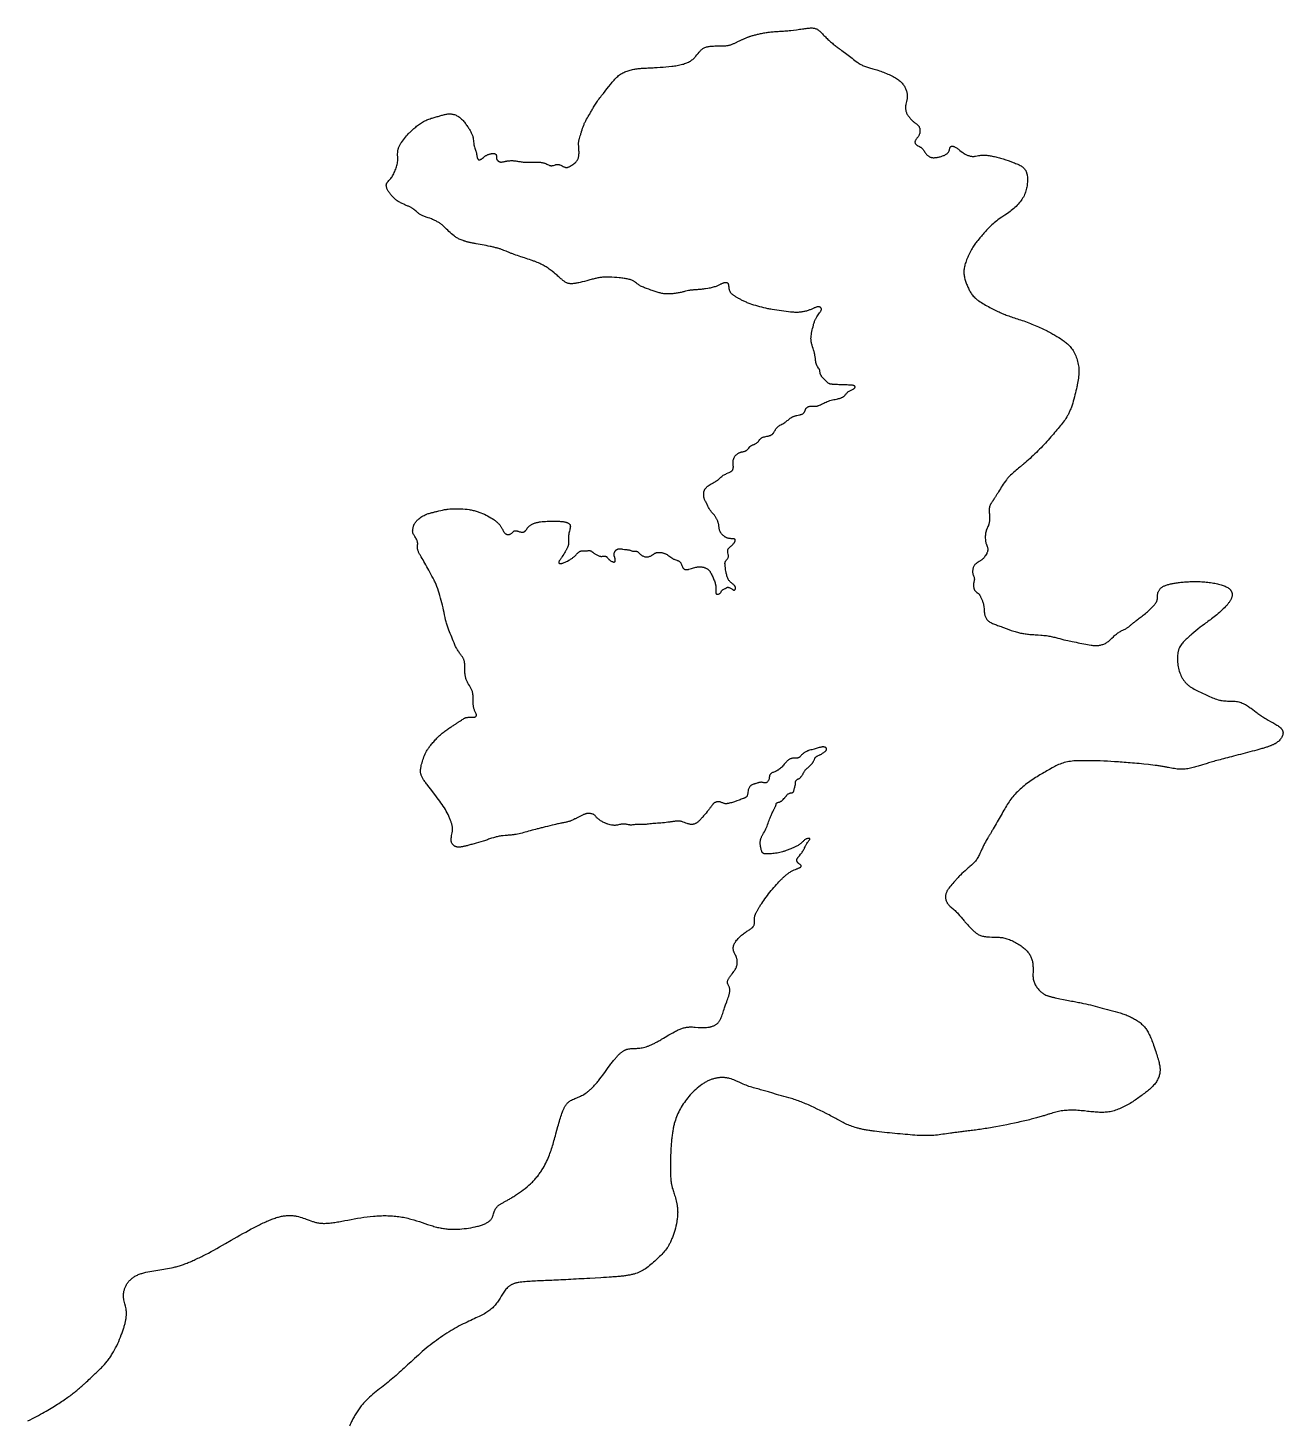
# Model space of a CAD drawing. Header units: millimetres. Extents: x -2265 to 3326, y -936 to 5294.
import ezdxf

# ---------------------------------------------------------------- set-up
doc = ezdxf.new("R2010")
doc.units = ezdxf.units.MM
doc.layers.add('182', color=7, linetype='Continuous')

msp = doc.modelspace()

# ---------------------------------------------------------------- linework, layer by layer
at = {"layer": '182', "elevation": 182}
msp.add_lwpolyline([(-2265.3, -912.8), (-2255.4, -907.7), (-2245.7, -902.7), (-2236.2, -897.7), (-2227.1, -892.8), (-2218.1, -888), (-2209.4, -883.2), (-2200.9, -878.5), (-2192.7, -873.9), (-2184.6, -869.3), (-2176.8, -864.8), (-2169.2, -860.3), (-2161.8, -855.9), (-2154.6, -851.6), (-2147.7, -847.3), (-2140.9, -843.1), (-2134.3, -838.9), (-2127.9, -834.8), (-2121.6, -830.8), (-2115.6, -826.8), (-2109.7, -822.8), (-2104, -819), (-2098.5, -815.2), (-2093.1, -811.4), (-2087.9, -807.7), (-2082.9, -804), (-2078, -800.4), (-2073.2, -796.9), (-2068.6, -793.4), (-2064.1, -789.9), (-2059.8, -786.6), (-2055.5, -783.2), (-2051.4, -779.9), (-2047.5, -776.7), (-2043.6, -773.5), (-2039.8, -770.4), (-2036.2, -767.3), (-2032.6, -764.2), (-2029.2, -761.2), (-2025.8, -758.3), (-2022.6, -755.4), (-2019.4, -752.5), (-2016.3, -749.7), (-2013.3, -746.9), (-2010.3, -744.2), (-2004.6, -738.9), (-1999.1, -733.8), (-1993.9, -728.8), (-1988.8, -724), (-1983.8, -719.4), (-1979, -714.9), (-1974.3, -710.5), (-1969.8, -706.3), (-1965.4, -702.1), (-1961.2, -698.1), (-1957, -694.2), (-1953, -690.3), (-1949.1, -686.6), (-1945.3, -682.9), (-1941.6, -679.2), (-1938, -675.6), (-1934.5, -672), (-1931.1, -668.4), (-1924.5, -661.3), (-1918.2, -654.1), (-1912.2, -646.8), (-1909.3, -643), (-1906.4, -639.2), (-1903.5, -635.4), (-1900.7, -631.4), (-1898, -627.3), (-1895.2, -623.2), (-1892.5, -618.9), (-1889.9, -614.6), (-1887.2, -610.2), (-1884.6, -605.7), (-1879.6, -596.5), (-1874.7, -587.1), (-1869.9, -577.6), (-1865.4, -568), (-1861.1, -558.3), (-1857, -548.7), (-1853.1, -539.2), (-1849.4, -529.8), (-1847.7, -525.1), (-1846, -520.6), (-1844.4, -516.1), (-1842.8, -511.6), (-1841.4, -507.3), (-1840, -503), (-1838.6, -498.8), (-1837.3, -494.6), (-1836.1, -490.6), (-1835, -486.6), (-1833.9, -482.6), (-1833, -478.8), (-1832, -475), (-1831.2, -471.2), (-1830.4, -467.6), (-1829.7, -463.9), (-1829.1, -460.4), (-1828.5, -456.9), (-1828, -453.4), (-1827.6, -450), (-1827.3, -446.7), (-1827, -443.4), (-1826.8, -440.2), (-1826.7, -437), (-1826.6, -433.8), (-1826.7, -430.7), (-1826.8, -427.7), (-1827, -424.6), (-1827.3, -421.6), (-1827.6, -418.7), (-1828.5, -412.9), (-1829.6, -407.2), (-1830.9, -401.6), (-1833.7, -390.5), (-1835.1, -385), (-1836.5, -379.5), (-1837.7, -373.9), (-1838.6, -368.2), (-1839, -365.4), (-1839.3, -362.5), (-1839.5, -359.6), (-1839.7, -356.6), (-1839.7, -353.6), (-1839.7, -350.6), (-1839.5, -347.5), (-1839.2, -344.4), (-1838.7, -341.2), (-1838.2, -338), (-1837.5, -334.8), (-1836.8, -331.5), (-1835.9, -328.3), (-1834.8, -325), (-1833.7, -321.8), (-1832.4, -318.5), (-1831, -315.3), (-1829.5, -312), (-1827.9, -308.9), (-1826.1, -305.7), (-1824.3, -302.6), (-1822.3, -299.5), (-1820.1, -296.5), (-1817.9, -293.5), (-1815.5, -290.6), (-1813, -287.7), (-1810.4, -285), (-1807.7, -282.3), (-1804.8, -279.7), (-1801.8, -277.2), (-1798.7, -274.8), (-1795.5, -272.5), (-1792.1, -270.4), (-1788.7, -268.3), (-1785.1, -266.4), (-1781.4, -264.5), (-1777.6, -262.7), (-1773.7, -261.1), (-1769.8, -259.5), (-1765.7, -258), (-1761.6, -256.6), (-1757.4, -255.3), (-1753.1, -254), (-1748.8, -252.8), (-1740.1, -250.7), (-1731.2, -248.7), (-1722.2, -246.9), (-1713.2, -245.3), (-1704.2, -243.8), (-1695.3, -242.5), (-1686.4, -241.1), (-1677.7, -239.8), (-1660.6, -237.2), (-1652.1, -235.8), (-1643.6, -234.4), (-1635.1, -232.7), (-1626.5, -231), (-1617.8, -229), (-1609, -226.9), (-1604.6, -225.7), (-1600, -224.4), (-1595.5, -223.1), (-1590.9, -221.7), (-1586.2, -220.3), (-1581.5, -218.7), (-1576.7, -217.1), (-1571.8, -215.4), (-1566.9, -213.5), (-1561.9, -211.7), (-1556.8, -209.7), (-1551.7, -207.6), (-1546.5, -205.5), (-1541.3, -203.3), (-1536, -201), (-1530.6, -198.6), (-1525.2, -196.1), (-1519.7, -193.6), (-1514.1, -191), (-1508.5, -188.4), (-1502.9, -185.6), (-1497.2, -182.8), (-1491.4, -180), (-1485.6, -177), (-1479.7, -174), (-1473.8, -171), (-1461.7, -164.7), (-1449.5, -158.2), (-1437.1, -151.4), (-1424.5, -144.5), (-1411.8, -137.4), (-1398.9, -130.1), (-1386, -122.8), (-1359.9, -107.9), (-1333.8, -93), (-1320.9, -85.7), (-1308, -78.4), (-1295.3, -71.3), (-1282.7, -64.4), (-1270.3, -57.7), (-1264.2, -54.4), (-1258.1, -51.2), (-1252.1, -48), (-1246.2, -45), (-1240.3, -41.9), (-1234.5, -39), (-1228.7, -36.1), (-1222.9, -33.4), (-1217.3, -30.7), (-1211.7, -28.1), (-1206.1, -25.5), (-1200.7, -23.1), (-1195.2, -20.8), (-1189.9, -18.5), (-1184.6, -16.4), (-1179.4, -14.3), (-1174.2, -12.4), (-1169.1, -10.6), (-1164.1, -8.8), (-1159.1, -7.2), (-1154.2, -5.7), (-1149.4, -4.4), (-1144.6, -3.1), (-1140, -2), (-1135.4, -1), (-1130.8, -0.1), (-1126.4, 0.6), (-1122, 1.2), (-1117.6, 1.7), (-1113.4, 2.1), (-1109.2, 2.4), (-1105, 2.5), (-1100.9, 2.6), (-1096.9, 2.6), (-1092.9, 2.4), (-1089, 2.2), (-1085.2, 1.9), (-1081.3, 1.5), (-1077.6, 1), (-1073.8, 0.4), (-1070.2, -0.2), (-1066.5, -0.9), (-1059.4, -2.5), (-1052.4, -4.4), (-1045.5, -6.5), (-1038.7, -8.8), (-1032.1, -11.2), (-1025.5, -13.8), (-1012.1, -19), (-1005.3, -21.5), (-998.2, -23.9), (-994.6, -25), (-990.9, -26.1), (-987.2, -27.2), (-983.3, -28.1), (-979.4, -29), (-975.3, -29.8), (-971.2, -30.5), (-966.9, -31.1), (-962.5, -31.6), (-958, -32), (-953.3, -32.3), (-948.5, -32.5), (-943.6, -32.5), (-938.5, -32.4), (-933.2, -32.2), (-927.8, -31.8), (-922.2, -31.3), (-916.5, -30.7), (-910.7, -30), (-904.7, -29.2), (-898.7, -28.3), (-892.5, -27.4), (-886.2, -26.4), (-879.8, -25.3), (-873.3, -24.1), (-866.7, -22.9), (-860.1, -21.7), (-853.3, -20.4), (-839.7, -17.8), (-825.8, -15.1), (-811.7, -12.5), (-797.4, -10), (-783.1, -7.6), (-768.8, -5.4), (-754.5, -3.5), (-740.1, -1.8), (-725.8, -0.4), (-718.6, 0.2), (-711.5, 0.7), (-704.3, 1.1), (-697.2, 1.4), (-690.1, 1.6), (-683, 1.8), (-675.9, 1.9), (-668.9, 1.8), (-661.8, 1.7), (-654.8, 1.4), (-647.8, 1.1), (-640.8, 0.7), (-633.9, 0.1), (-627, -0.6), (-620.1, -1.3), (-613.2, -2.2), (-606.4, -3.3), (-599.6, -4.4), (-592.9, -5.7), (-586.2, -7), (-579.5, -8.5), (-572.9, -10.1), (-566.3, -11.8), (-559.7, -13.5), (-546.8, -17.2), (-534, -21), (-521.5, -25), (-509.1, -29.1), (-497, -33.1), (-485.1, -37), (-479.3, -38.9), (-473.5, -40.8), (-467.8, -42.6), (-462.1, -44.3), (-456.6, -45.9), (-451, -47.5), (-445.6, -48.9), (-440.2, -50.3), (-434.9, -51.5), (-429.7, -52.6), (-424.5, -53.7), (-419.4, -54.6), (-414.3, -55.4), (-409.3, -56.2), (-404.4, -56.8), (-399.4, -57.4), (-394.5, -57.8), (-389.6, -58.2), (-384.8, -58.5), (-380, -58.7), (-370.4, -59), (-360.8, -58.9), (-351.3, -58.5), (-341.7, -57.9), (-332, -57.1), (-322.2, -56.1), (-312.3, -54.9), (-302.4, -53.4), (-292.4, -51.8), (-282.5, -50), (-272.7, -47.9), (-268, -46.8), (-263.2, -45.7), (-258.6, -44.5), (-254.1, -43.2), (-249.7, -41.9), (-245.3, -40.5), (-241.1, -39.1), (-237.1, -37.6), (-233.1, -36), (-229.4, -34.4), (-225.8, -32.7), (-222.3, -30.9), (-219.1, -29.1), (-216, -27.2), (-213.2, -25.3), (-210.5, -23.2), (-208.1, -21.2), (-205.9, -19), (-203.9, -16.8), (-202.1, -14.6), (-200.4, -12.3), (-198.9, -10), (-197.5, -7.6), (-196.3, -5.2), (-195.1, -2.8), (-194.1, -0.4), (-192.3, 4.5), (-190.7, 9.4), (-189.2, 14.3), (-187.7, 19), (-186.2, 23.7), (-185.4, 25.9), (-184.4, 28.1), (-183.5, 30.2), (-182.4, 32.3), (-181.2, 34.3), (-179.9, 36.3), (-178.5, 38.2), (-177, 40), (-175.3, 41.8), (-173.6, 43.5), (-171.7, 45.1), (-169.7, 46.8), (-167.6, 48.4), (-165.4, 50), (-163.1, 51.6), (-160.7, 53.1), (-158.2, 54.7), (-155.6, 56.3), (-152.9, 57.9), (-150.1, 59.5), (-147.2, 61.1), (-144.1, 62.8), (-141, 64.5), (-137.8, 66.2), (-134.5, 68), (-131.2, 69.9), (-127.7, 71.8), (-124.1, 73.8), (-120.5, 75.8), (-116.7, 78), (-112.9, 80.2), (-109, 82.5), (-105.1, 85), (-101, 87.5), (-96.9, 90.1), (-92.8, 92.7), (-88.6, 95.5), (-84.4, 98.3), (-75.9, 104.2), (-67.3, 110.3), (-58.8, 116.7), (-50.3, 123.3), (-42, 130.2), (-33.8, 137.2), (-25.9, 144.3), (-22, 148), (-18.2, 151.7), (-14.6, 155.4), (-11, 159.1), (-7.5, 162.9), (-4.1, 166.7), (-0.9, 170.5), (2.3, 174.3), (5.4, 178.1), (8.4, 182), (11.3, 185.9), (14.1, 189.7), (16.8, 193.6), (19.5, 197.5), (22, 201.4), (24.5, 205.3), (29.2, 213), (33.6, 220.7), (37.8, 228.4), (41.6, 235.9), (45.2, 243.4), (48.6, 250.8), (51.8, 258), (54.8, 265.1), (57.6, 272.1), (60.2, 279.1), (62.7, 285.9), (65.1, 292.8), (67.3, 299.7), (69.5, 306.5), (71.6, 313.5), (73.7, 320.5), (75.8, 327.7), (77.9, 335), (79.9, 342.5), (82.1, 350.2), (84.2, 358), (86.4, 366), (90.8, 382.2), (95.4, 398.5), (97.6, 406.5), (99.9, 414.5), (102.2, 422.3), (104.5, 429.8), (106.7, 437.2), (109, 444.3), (111.2, 451), (113.4, 457.5), (115.7, 463.7), (118, 469.5), (120.4, 475.1), (121.6, 477.7), (122.8, 480.3), (124.1, 482.8), (125.4, 485.2), (126.7, 487.6), (128.1, 489.9), (129.5, 492.1), (130.9, 494.2), (132.4, 496.3), (134, 498.3), (135.5, 500.2), (137.2, 502), (138.9, 503.8), (140.6, 505.5), (142.4, 507.1), (144.3, 508.6), (146.2, 510.1), (148.2, 511.5), (152.3, 514.2), (156.6, 516.7), (161.1, 519), (165.8, 521.2), (170.6, 523.3), (175.5, 525.4), (180.5, 527.5), (185.5, 529.6), (190.7, 531.8), (195.8, 534.1), (200.9, 536.6), (206, 539.3), (211.2, 542.3), (216.3, 545.4), (221.4, 548.9), (226.6, 552.6), (229.2, 554.6), (231.8, 556.6), (234.4, 558.8), (237, 561), (239.7, 563.4), (242.4, 565.8), (245.1, 568.3), (247.8, 570.9), (250.5, 573.7), (253.3, 576.5), (256.1, 579.4), (258.9, 582.5), (261.7, 585.6), (264.6, 588.9), (267.5, 592.3), (270.5, 595.8), (273.5, 599.5), (276.5, 603.2), (279.5, 607.1), (282.6, 611), (288.8, 619.2), (295.1, 627.5), (307.6, 644.6), (313.8, 653.1), (320, 661.6), (326.1, 669.9), (329.1, 673.9), (332, 677.9), (334.9, 681.8), (337.8, 685.6), (340.6, 689.2), (343.4, 692.8), (346.1, 696.2), (348.8, 699.5), (351.4, 702.6), (354, 705.7), (356.5, 708.5), (359, 711.3), (361.4, 713.9), (363.8, 716.4), (366.1, 718.8), (368.5, 721.1), (370.7, 723.2), (373, 725.2), (375.2, 727.1), (377.4, 728.9), (379.6, 730.6), (381.8, 732.2), (384, 733.7), (386.1, 735.1), (388.2, 736.4), (390.4, 737.6), (392.5, 738.7), (394.6, 739.7), (396.8, 740.6), (398.9, 741.5), (401.1, 742.2), (403.2, 742.9), (407.6, 744.1), (412.1, 744.9), (416.6, 745.6), (421.1, 746), (425.8, 746.3), (430.5, 746.6), (435.4, 746.7), (440.3, 746.9), (445.2, 747.1), (450.3, 747.4), (455.5, 747.7), (460.8, 748.3), (466.1, 749), (471.6, 750), (477.2, 751.3), (482.9, 752.8), (488.8, 754.5), (494.8, 756.6), (497.8, 757.7), (501, 758.8), (504.1, 760.1), (507.3, 761.4), (510.5, 762.8), (513.8, 764.3), (517.2, 765.8), (520.5, 767.4), (524, 769.1), (527.5, 770.8), (531, 772.6), (534.6, 774.5), (538.3, 776.5), (542, 778.6), (545.8, 780.7), (549.6, 782.9), (553.5, 785.2), (557.5, 787.5), (565.5, 792.3), (573.7, 797.3), (590.4, 807.3), (598.8, 812.2), (607.1, 816.9), (615.4, 821.4), (619.6, 823.6), (623.6, 825.6), (627.7, 827.6), (631.7, 829.5), (635.7, 831.2), (639.6, 832.9), (643.5, 834.4), (647.3, 835.8), (651, 837), (654.7, 838.1), (658.3, 839), (661.8, 839.8), (665.3, 840.5), (668.8, 841.1), (672.2, 841.5), (675.5, 841.9), (678.8, 842.2), (682.1, 842.4), (688.6, 842.5), (694.9, 842.4), (701.2, 842.1), (707.4, 841.7), (719.8, 840.8), (726, 840.3), (732.3, 840), (738.7, 839.9), (745.1, 839.9), (751.4, 840.2), (757.8, 840.6), (764, 841.4), (770.2, 842.3), (773.2, 842.9), (776.1, 843.6), (779, 844.3), (781.9, 845.1), (784.6, 846), (787.3, 847), (790, 848), (792.5, 849.2), (795, 850.4), (797.4, 851.7), (799.7, 853.1), (801.9, 854.6), (804, 856.2), (806, 857.9), (807.8, 859.7), (809.6, 861.6), (811.3, 863.5), (812.9, 865.6), (814.4, 867.7), (815.9, 870), (817.3, 872.3), (818.6, 874.7), (819.9, 877.1), (821.1, 879.7), (823.4, 884.9), (825.5, 890.5), (827.6, 896.2), (829.6, 902.2), (831.6, 908.3), (833.6, 914.7), (835.8, 921.2), (838.1, 927.8), (842.9, 941.2), (847.8, 954.6), (850.2, 961.3), (852.5, 967.7), (854.6, 974), (855.6, 977.1), (856.5, 980.1), (857.4, 983), (858.2, 985.9), (858.9, 988.7), (859.5, 991.4), (860.1, 994), (860.6, 996.5), (860.9, 998.9), (861.2, 1001.2), (861.4, 1003.4), (861.5, 1005.5), (861.5, 1007.5), (861.4, 1009.5), (861.2, 1011.3), (861, 1013), (860.7, 1014.7), (860.3, 1016.3), (859.9, 1017.8), (859.4, 1019.2), (858.4, 1021.9), (857.3, 1024.4), (856.2, 1026.7), (855, 1028.9), (853.9, 1031), (852.9, 1033), (852, 1034.9), (851.4, 1036.9), (850.9, 1038.9), (850.7, 1040.9), (850.8, 1043), (851, 1045.1), (851.4, 1047.3), (852.1, 1049.5), (853, 1051.8), (854, 1054.1), (855.3, 1056.5), (856.8, 1059.1), (858.4, 1061.7), (860.3, 1064.3), (862.3, 1067.1), (864.5, 1070), (866.8, 1073), (869.2, 1076.1), (871.7, 1079.2), (876.6, 1085.7), (879.1, 1089), (881.4, 1092.3), (883.6, 1095.7), (885.7, 1099.1), (887.5, 1102.5), (889.2, 1105.9), (890.6, 1109.3), (891.8, 1112.7), (892.7, 1116.1), (893.5, 1119.4), (894, 1122.7), (894.4, 1126), (894.6, 1129.1), (894.6, 1132.2), (894.5, 1135.2), (894.3, 1138), (894, 1140.8), (893.5, 1143.4), (893, 1145.9), (892.4, 1148.3), (891.7, 1150.5), (891, 1152.7), (889.3, 1156.8), (887.5, 1160.7), (885.5, 1164.7), (883.4, 1168.8), (882.3, 1171), (881.3, 1173.2), (880.3, 1175.6), (879.3, 1178.1), (878.4, 1180.7), (877.7, 1183.4), (877.1, 1186.2), (876.7, 1189.1), (876.5, 1192.2), (876.5, 1195.3), (876.8, 1198.6), (877.1, 1200.3), (877.5, 1202), (877.9, 1203.8), (878.4, 1205.5), (879, 1207.4), (879.8, 1209.2), (880.6, 1211.1), (881.5, 1213), (882.5, 1214.9), (883.6, 1216.8), (884.7, 1218.8), (886, 1220.7), (888.7, 1224.7), (891.7, 1228.7), (894.9, 1232.6), (898.3, 1236.5), (901.9, 1240.4), (905.7, 1244.2), (909.6, 1247.8), (913.5, 1251.3), (917.6, 1254.7), (921.7, 1257.8), (925.7, 1260.8), (929.8, 1263.5), (933.8, 1266.2), (937.7, 1268.7), (941.6, 1271.1), (945.3, 1273.4), (948.8, 1275.7), (952.1, 1277.9), (955.2, 1280.1), (958.1, 1282.3), (960.7, 1284.6), (961.9, 1285.7), (963, 1286.9), (964.1, 1288.1), (965, 1289.3), (966.7, 1291.8), (968, 1294.3), (969.2, 1296.9), (970, 1299.4), (970.7, 1302), (971.2, 1304.6), (971.5, 1307.2), (971.7, 1309.8), (971.8, 1312.2), (971.8, 1314.7), (971.7, 1317), (971.5, 1319.3), (971.3, 1323.6), (971.2, 1325.7), (971.3, 1327.9), (971.4, 1330.1), (971.7, 1332.5), (972.3, 1335.1), (972.6, 1336.5), (973, 1337.9), (973.5, 1339.4), (974, 1341), (974.6, 1342.7), (975.3, 1344.4), (976.1, 1346.2), (976.9, 1348.2), (977.9, 1350.2), (978.9, 1352.3), (980.1, 1354.6), (981.3, 1357), (982.7, 1359.5), (984.1, 1362.1), (985.7, 1364.8), (987.3, 1367.6), (989, 1370.4), (990.8, 1373.4), (992.7, 1376.5), (994.7, 1379.6), (996.7, 1382.8), (998.8, 1386.1), (1001, 1389.4), (1003.3, 1392.8), (1007.9, 1399.7), (1012.9, 1406.8), (1018, 1413.9), (1023.3, 1421.2), (1028.7, 1428.5), (1034.3, 1435.7), (1040, 1442.9), (1045.8, 1450), (1051.6, 1457), (1057.5, 1463.9), (1063.3, 1470.6), (1069.1, 1477), (1074.8, 1483.3), (1080.5, 1489.3), (1083.2, 1492.2), (1086, 1495), (1088.7, 1497.7), (1091.3, 1500.4), (1094, 1503), (1096.5, 1505.5), (1099.1, 1507.9), (1101.5, 1510.2), (1103.9, 1512.4), (1106.3, 1514.5), (1108.5, 1516.5), (1110.7, 1518.4), (1112.9, 1520.2), (1115, 1521.9), (1117, 1523.5), (1119, 1525), (1121, 1526.5), (1122.9, 1527.9), (1124.7, 1529.2), (1126.5, 1530.4), (1130, 1532.7), (1133.3, 1534.7), (1136.5, 1536.5), (1139.5, 1538.2), (1142.5, 1539.6), (1145.4, 1541), (1148.2, 1542.3), (1153.6, 1544.6), (1156.3, 1545.7), (1158.8, 1546.7), (1161.3, 1547.7), (1163.7, 1548.6), (1165.9, 1549.5), (1168, 1550.4), (1170, 1551.3), (1171.8, 1552.1), (1173.4, 1552.9), (1174.9, 1553.7), (1176.2, 1554.5), (1177.2, 1555.3), (1178.1, 1556.1), (1178.7, 1556.9), (1179.2, 1557.7), (1179.5, 1558.4), (1179.7, 1559.2), (1179.6, 1560), (1179.4, 1560.8), (1179.1, 1561.6), (1178.7, 1562.3), (1178.1, 1563.1), (1177.4, 1563.9), (1176.6, 1564.7), (1175.7, 1565.5), (1174.7, 1566.3), (1172.5, 1568), (1170.2, 1569.7), (1167.8, 1571.6), (1165.6, 1573.5), (1164.6, 1574.5), (1163.6, 1575.5), (1162.7, 1576.6), (1162, 1577.7), (1161.3, 1578.9), (1160.8, 1580), (1160.3, 1581.2), (1160, 1582.5), (1159.8, 1583.7), (1159.7, 1585), (1159.7, 1586.4), (1159.9, 1587.7), (1160.2, 1589.1), (1160.6, 1590.5), (1161.2, 1591.9), (1161.9, 1593.3), (1162.7, 1594.8), (1163.7, 1596.3), (1164.7, 1597.7), (1165.9, 1599.3), (1168.4, 1602.3), (1171.1, 1605.5), (1176.6, 1612), (1179.3, 1615.3), (1181.8, 1618.7), (1184.1, 1622), (1186.2, 1625.2), (1188.1, 1628.3), (1189, 1629.7), (1189.8, 1631.1), (1190.5, 1632.5), (1191.2, 1633.8), (1192.4, 1636.2), (1193.5, 1638.5), (1194.4, 1640.8), (1196.4, 1645.1), (1197.5, 1647.4), (1198.7, 1649.8), (1200.1, 1652.2), (1201.5, 1654.6), (1204.6, 1659.6), (1207.9, 1664.3), (1209.5, 1666.6), (1211, 1668.8), (1212.5, 1670.9), (1213.9, 1672.8), (1215.2, 1674.6), (1216.3, 1676.2), (1217.2, 1677.7), (1217.6, 1678.4), (1217.8, 1679), (1218, 1679.6), (1218.1, 1680.1), (1218, 1680.6), (1217.9, 1681), (1217.6, 1681.4), (1217.2, 1681.7), (1216.7, 1682), (1216, 1682.3), (1215.2, 1682.4), (1214.3, 1682.6), (1213.2, 1682.6), (1212.1, 1682.7), (1210.9, 1682.6), (1209.6, 1682.5), (1207, 1682.1), (1204.3, 1681.4), (1203, 1680.9), (1201.8, 1680.4), (1200.5, 1679.7), (1199.3, 1679.1), (1197, 1677.5), (1194.8, 1675.7), (1192.6, 1673.8), (1190.3, 1671.7), (1187.9, 1669.4), (1185.4, 1667.1), (1182.8, 1664.8), (1180, 1662.5), (1177.1, 1660.2), (1174.2, 1657.9), (1171.2, 1655.7), (1168.2, 1653.7), (1165.2, 1651.7), (1162.2, 1649.9), (1159.2, 1648.1), (1156.1, 1646.5), (1153, 1644.9), (1149.9, 1643.5), (1146.6, 1642.1), (1143.3, 1640.8), (1139.9, 1639.4), (1136.4, 1638.1), (1132.8, 1636.7), (1129, 1635.2), (1125, 1633.6), (1120.9, 1631.9), (1116.5, 1630.2), (1111.9, 1628.4), (1107, 1626.6), (1104.5, 1625.7), (1101.9, 1624.9), (1099.1, 1624), (1096.3, 1623.2), (1090.5, 1621.6), (1084.4, 1620.1), (1078.2, 1618.7), (1071.8, 1617.5), (1065.4, 1616.5), (1059, 1615.7), (1052.7, 1615), (1046.6, 1614.5), (1043.7, 1614.4), (1040.8, 1614.2), (1038, 1614.1), (1035.2, 1614), (1032.6, 1614), (1030.1, 1614), (1027.7, 1614), (1025.5, 1614), (1023.3, 1614), (1021.4, 1614.1), (1019.5, 1614.2), (1017.8, 1614.3), (1016.2, 1614.5), (1014.7, 1614.7), (1013.3, 1615), (1012.1, 1615.4), (1010.9, 1615.9), (1009.8, 1616.5), (1008.8, 1617.2), (1007.8, 1618), (1006.9, 1619), (1006.1, 1620), (1005.4, 1621.2), (1004.7, 1622.5), (1004, 1624), (1003.4, 1625.5), (1002.3, 1628.7), (1001.4, 1632.1), (1000.6, 1635.6), (999.9, 1639.1), (999.2, 1642.6), (998.6, 1646), (998.1, 1649.4), (997.6, 1652.8), (997.3, 1656.3), (997.1, 1659.9), (997, 1663.5), (997.1, 1667.4), (997.3, 1669.3), (997.5, 1671.4), (997.8, 1673.4), (998.2, 1675.6), (998.7, 1677.8), (999.3, 1680), (1000.1, 1682.4), (1000.9, 1684.8), (1001.9, 1687.2), (1003.1, 1689.8), (1004.4, 1692.4), (1005.8, 1695.1), (1007.2, 1697.9), (1008.8, 1700.7), (1012.1, 1706.5), (1015.4, 1712.5), (1018.7, 1718.6), (1021.8, 1724.8), (1024.6, 1731.1), (1027.1, 1737.5), (1029.4, 1743.8), (1031.7, 1750), (1033.8, 1756.2), (1036, 1762.3), (1038.2, 1768.2), (1040.5, 1774), (1042.9, 1779.6), (1045.4, 1785.2), (1050.4, 1796.1), (1053, 1801.4), (1055.6, 1806.7), (1058.1, 1811.8), (1059.3, 1814.3), (1060.5, 1816.6), (1061.5, 1818.8), (1062.6, 1821), (1063.5, 1822.9), (1064.3, 1824.8), (1065.1, 1826.4), (1065.7, 1827.9), (1066.2, 1829.2), (1066.6, 1830.3), (1067, 1831.3), (1067.2, 1832.2), (1067.4, 1832.9), (1067.5, 1833.6), (1067.7, 1834.6), (1067.8, 1835.5), (1067.9, 1836.4), (1068.2, 1837.4), (1068.6, 1838.4), (1069.2, 1839.4), (1070, 1840.4), (1071.1, 1841.3), (1071.7, 1841.8), (1072.4, 1842.1), (1073.2, 1842.4), (1074.1, 1842.7), (1076, 1843.1), (1078.2, 1843.6), (1079.4, 1843.8), (1080.7, 1844.1), (1082, 1844.5), (1083.4, 1845), (1084.8, 1845.5), (1086.3, 1846.2), (1087.8, 1847), (1089.4, 1848), (1091, 1849.2), (1092.7, 1850.5), (1094.4, 1851.9), (1096.1, 1853.4), (1099.4, 1856.7), (1102.7, 1860.1), (1105.8, 1863.6), (1107.2, 1865.3), (1108.6, 1866.9), (1109.8, 1868.5), (1111, 1870), (1112.2, 1871.4), (1113.2, 1872.7), (1114.2, 1874), (1115.2, 1875.2), (1117.1, 1877.4), (1118.9, 1879.2), (1120.8, 1880.8), (1121.9, 1881.5), (1122.9, 1882.1), (1125.2, 1883.1), (1127.5, 1883.9), (1129.9, 1884.6), (1132.3, 1885.1), (1134.6, 1885.6), (1136.7, 1886), (1138.7, 1886.5), (1140.4, 1887.1), (1141.9, 1887.8), (1143.3, 1888.6), (1144.4, 1889.7), (1144.9, 1890.4), (1145.4, 1891.1), (1145.8, 1891.9), (1146.1, 1892.8), (1146.8, 1894.7), (1147.3, 1896.9), (1147.8, 1899.3), (1148.3, 1901.7), (1148.8, 1904.2), (1149.4, 1906.8), (1150.7, 1911.7), (1151.5, 1914), (1152.1, 1916.3), (1152.7, 1918.4), (1153.2, 1920.3), (1153.6, 1922.1), (1153.8, 1923.7), (1154, 1925.2), (1154.1, 1926.6), (1154.1, 1931.8), (1154.2, 1933.1), (1154.4, 1934.4), (1154.7, 1935.8), (1155.1, 1937.2), (1155.7, 1938.6), (1156.5, 1940.1), (1157.4, 1941.5), (1158.5, 1942.9), (1159.8, 1944.1), (1161.2, 1945.3), (1162.8, 1946.2), (1164.5, 1947), (1166.4, 1947.8), (1168.4, 1948.6), (1170.4, 1949.6), (1171.5, 1950.3), (1172.6, 1951), (1173.7, 1951.8), (1174.8, 1952.8), (1176, 1953.9), (1177.1, 1955.2), (1178.3, 1956.5), (1179.4, 1958), (1181.7, 1961.1), (1183.9, 1964.5), (1186, 1967.9), (1187.9, 1971.2), (1188.7, 1972.8), (1189.5, 1974.3), (1191, 1977.1), (1192.4, 1979.8), (1193.8, 1982.2), (1195.2, 1984.5), (1196.9, 1986.7), (1197.8, 1987.8), (1198.8, 1988.8), (1201.1, 1991), (1203.6, 1993.1), (1206.3, 1995.4), (1209.2, 1997.7), (1212.3, 2000.1), (1215.3, 2002.8), (1218.3, 2005.6), (1221.3, 2008.6), (1224.2, 2011.7), (1226.9, 2014.8), (1229.3, 2017.9), (1230.4, 2019.5), (1231.5, 2021), (1232.5, 2022.5), (1233.4, 2023.9), (1234.2, 2025.3), (1234.9, 2026.7), (1236.2, 2029.3), (1237.2, 2031.8), (1238.1, 2034), (1238.9, 2036.1), (1239.6, 2038.1), (1240.4, 2039.8), (1241.1, 2041.4), (1241.9, 2042.9), (1242.9, 2044.2), (1244, 2045.4), (1245.4, 2046.6), (1247, 2047.6), (1248.8, 2048.7), (1250.8, 2049.7), (1252.9, 2050.7), (1255.1, 2051.7), (1259.7, 2053.7), (1262, 2054.8), (1264.3, 2056), (1266.6, 2057.2), (1269.1, 2058.6), (1271.8, 2060.2), (1274.6, 2061.9), (1277.5, 2063.8), (1280.5, 2065.8), (1283.5, 2067.9), (1286.2, 2070.2), (1287.4, 2071.3), (1288.5, 2072.5), (1289.6, 2073.6), (1290.4, 2074.8), (1291.2, 2076), (1291.7, 2077.1), (1292.2, 2078.3), (1292.4, 2079.4), (1292.6, 2080.5), (1292.5, 2081.6), (1292.4, 2082.6), (1292.1, 2083.6), (1291.6, 2084.6), (1291, 2085.5), (1290.3, 2086.3), (1289.5, 2087), (1288.5, 2087.7), (1287.3, 2088.3), (1286.1, 2088.8), (1284.7, 2089.2), (1283.3, 2089.6), (1281.7, 2089.9), (1280.1, 2090.1), (1278.4, 2090.2), (1276.6, 2090.2), (1274.8, 2090.2), (1272.9, 2090.1), (1271, 2089.9), (1267.1, 2089.3), (1263.2, 2088.5), (1259.2, 2087.4), (1255, 2086.2), (1250.8, 2084.9), (1246.4, 2083.5), (1241.7, 2082.1), (1236.9, 2080.7), (1226.9, 2078.1), (1222, 2076.8), (1217.1, 2075.4), (1212.5, 2074), (1210.3, 2073.2), (1208.2, 2072.4), (1206.2, 2071.6), (1204.2, 2070.7), (1202.3, 2069.9), (1200.6, 2069), (1197.2, 2067.2), (1194.2, 2065.3), (1191.5, 2063.5), (1189, 2061.7), (1186.8, 2059.9), (1184.8, 2058.1), (1183, 2056.4), (1181.3, 2054.6), (1179.8, 2052.9), (1178.3, 2051.2), (1175.5, 2047.7), (1173.9, 2046.1), (1172.2, 2044.6), (1171.3, 2043.9), (1170.3, 2043.3), (1169.2, 2042.7), (1168, 2042.2), (1166.7, 2041.8), (1165.4, 2041.5), (1163.9, 2041.2), (1162.4, 2041), (1159.2, 2040.8), (1155.8, 2040.6), (1149.1, 2040.6), (1145.9, 2040.5), (1143, 2040.2), (1140.2, 2039.9), (1137.6, 2039.3), (1135.1, 2038.7), (1132.6, 2037.8), (1130.2, 2036.7), (1127.7, 2035.5), (1125.2, 2034), (1122.6, 2032.3), (1120.1, 2030.3), (1117.5, 2028.1), (1114.9, 2025.6), (1112.3, 2022.7), (1109.7, 2019.6), (1107, 2016.3), (1104.2, 2012.9), (1101.2, 2009.4), (1098.1, 2005.8), (1094.7, 2002.3), (1091.1, 1998.9), (1087.3, 1995.6), (1083.5, 1992.6), (1079.8, 1989.8), (1077.9, 1988.5), (1076.2, 1987.3), (1074.4, 1986.2), (1072.8, 1985.2), (1071.2, 1984.3), (1069.8, 1983.5), (1068.4, 1982.7), (1067, 1982.1), (1064.4, 1981), (1062, 1980), (1057, 1978.2), (1054.4, 1977.1), (1051.7, 1975.9), (1049, 1974.5), (1046.4, 1972.9), (1045.2, 1972), (1044.1, 1971.1), (1043, 1970.1), (1042, 1969.1), (1041.2, 1968), (1040.5, 1966.9), (1039.8, 1965.7), (1039.3, 1964.5), (1038.9, 1963.2), (1038.6, 1961.9), (1038.1, 1959.2), (1037.4, 1953.7), (1037, 1951), (1036.5, 1948.4), (1035.8, 1945.9), (1034.9, 1943.5), (1033.8, 1941.2), (1032.6, 1939.1), (1031.3, 1937.2), (1029.8, 1935.4), (1028.1, 1933.8), (1026.4, 1932.4), (1024.5, 1931.3), (1023.6, 1930.8), (1022.6, 1930.4), (1021.6, 1930.1), (1020.6, 1929.9), (1019.6, 1929.8), (1018.6, 1929.8), (1016.6, 1930), (1014.5, 1930.4), (1012.3, 1931), (1010.1, 1931.7), (1007.7, 1932.2), (1005.2, 1932.6), (1002.5, 1932.8), (999.8, 1932.7), (996.9, 1932.3), (994.1, 1931.9), (991.3, 1931.3), (988.7, 1930.7), (986.1, 1930), (983.8, 1929.4), (979.2, 1928), (976.9, 1927.3), (974.5, 1926.6), (972, 1925.8), (969.3, 1925), (966.4, 1924.1), (963.5, 1923), (960.6, 1921.7), (957.8, 1920.2), (956.5, 1919.3), (955.2, 1918.3), (953.9, 1917.3), (952.8, 1916.2), (951.6, 1915), (950.6, 1913.7), (948.6, 1911.1), (946.9, 1908.2), (945.5, 1905.4), (944.4, 1902.5), (943.5, 1899.6), (942.9, 1896.8), (942.4, 1894.1), (941.9, 1888.6), (941.6, 1885.9), (941.3, 1883), (940.9, 1880.1), (940.2, 1877.2), (939.3, 1874.4), (938.8, 1873), (938.1, 1871.7), (937.3, 1870.4), (936.5, 1869.1), (935.5, 1868), (934.3, 1866.8), (933.1, 1865.8), (931.7, 1864.8), (930.2, 1863.9), (928.5, 1863.1), (926.8, 1862.3), (925, 1861.5), (923, 1860.7), (921, 1860), (916.7, 1858.5), (912.2, 1857), (907.5, 1855.3), (902.7, 1853.6), (892.8, 1849.9), (882.8, 1846.3), (878, 1844.7), (873.2, 1843.2), (868.6, 1841.8), (864.2, 1840.6), (860, 1839.6), (858, 1839.1), (856, 1838.7), (854.2, 1838.4), (852.4, 1838.1), (850.7, 1837.8), (849.1, 1837.6), (847.6, 1837.4), (846.1, 1837.3), (843.4, 1837.2), (840.7, 1837.4), (838.2, 1837.8), (835.6, 1838.4), (833, 1839.4), (830.3, 1840.6), (827.4, 1841.8), (824.5, 1843.1), (821.3, 1844.2), (819.6, 1844.7), (817.9, 1845.1), (816.2, 1845.5), (814.3, 1845.7), (812.5, 1845.9), (810.5, 1845.9), (808.6, 1845.9), (806.6, 1845.7), (804.7, 1845.4), (802.7, 1845.1), (800.8, 1844.6), (798.9, 1844), (797.1, 1843.4), (795.3, 1842.6), (793.6, 1841.8), (792, 1840.8), (790.5, 1839.8), (789.1, 1838.6), (787.7, 1837.3), (786.4, 1836), (785, 1834.5), (783.7, 1832.8), (782.4, 1831.1), (781, 1829.2), (779.5, 1827.1), (778, 1825), (776.3, 1822.6), (774.5, 1820.1), (772.6, 1817.5), (770.4, 1814.6), (768.2, 1811.7), (765.8, 1808.6), (763.3, 1805.4), (760.7, 1802.2), (755.4, 1795.6), (750, 1789), (744.5, 1782.6), (741.9, 1779.5), (739.3, 1776.6), (736.8, 1773.7), (734.3, 1771), (731.9, 1768.4), (729.6, 1766), (727.3, 1763.6), (725, 1761.4), (722.8, 1759.3), (720.6, 1757.4), (718.4, 1755.6), (716.2, 1753.9), (714, 1752.4), (711.8, 1751), (709.7, 1749.7), (707.5, 1748.6), (705.3, 1747.6), (703, 1746.8), (700.8, 1746.1), (698.5, 1745.6), (696.1, 1745.2), (693.7, 1745), (691.2, 1744.9), (688.7, 1745), (686.1, 1745.3), (683.4, 1745.7), (680.6, 1746.3), (677.8, 1747), (674.8, 1747.9), (671.8, 1748.9), (665.7, 1751.1), (659.5, 1753.4), (653.4, 1755.6), (650.4, 1756.6), (647.4, 1757.5), (644.5, 1758.3), (641.7, 1758.9), (639, 1759.4), (636.3, 1759.7), (633.7, 1759.9), (631, 1760), (628.4, 1759.9), (625.7, 1759.8), (623, 1759.6), (620.2, 1759.3), (617.4, 1758.9), (614.4, 1758.5), (611.3, 1758), (608.1, 1757.6), (604.7, 1757.1), (601.2, 1756.6), (597.5, 1756), (593.7, 1755.5), (585.9, 1754.5), (577.9, 1753.5), (569.8, 1752.6), (561.8, 1751.8), (554, 1751.1), (546.4, 1750.5), (539.1, 1750), (532.1, 1749.5), (525.2, 1749.1), (518.6, 1748.5), (512.1, 1747.9), (505.8, 1747.2), (499.8, 1746.4), (493.9, 1745.6), (488.2, 1745), (482.7, 1744.5), (477.4, 1744.2), (472.3, 1744.1), (467.4, 1744.2), (462.6, 1744.4), (458, 1744.6), (453.4, 1744.8), (448.9, 1744.7), (444.4, 1744.5), (440, 1744.1), (435.6, 1743.5), (431.4, 1743), (427.3, 1742.5), (423.3, 1742.3), (421.4, 1742.2), (419.6, 1742.3), (417.8, 1742.4), (416.1, 1742.6), (412.7, 1743.2), (409.4, 1743.9), (406.2, 1744.7), (403, 1745.4), (399.7, 1746.1), (396.4, 1746.6), (392.9, 1746.9), (389.3, 1746.9), (385.6, 1746.8), (381.8, 1746.5), (377.9, 1745.9), (373.8, 1745.1), (369.7, 1744.1), (365.3, 1743.1), (360.7, 1742.1), (358.4, 1741.7), (356, 1741.4), (353.5, 1741.1), (351, 1740.9), (348.4, 1740.9), (345.7, 1740.9), (342.9, 1741.1), (340.2, 1741.4), (337.3, 1741.8), (334.5, 1742.3), (328.8, 1743.5), (323.2, 1745), (317.9, 1746.6), (315.3, 1747.4), (312.8, 1748.3), (310.4, 1749.2), (308.2, 1750.1), (306, 1751), (303.9, 1751.9), (299.9, 1753.7), (296.2, 1755.6), (292.6, 1757.6), (289.2, 1759.7), (285.8, 1761.8), (282.5, 1764.1), (279.4, 1766.4), (276.3, 1768.7), (273.5, 1771.1), (270.9, 1773.5), (268.6, 1775.8), (266.5, 1778.1), (264.7, 1780.3), (262.8, 1782.4), (260.9, 1784.5), (258.8, 1786.3), (257.7, 1787.2), (256.4, 1788), (255.1, 1788.8), (253.7, 1789.5), (252.2, 1790.2), (250.7, 1790.9), (247.4, 1792), (244, 1792.9), (240.5, 1793.6), (237, 1794), (233.6, 1794.2), (230.2, 1794.2), (228.5, 1794), (226.7, 1793.8), (224.9, 1793.5), (223.1, 1793.1), (221.2, 1792.6), (219.2, 1792), (217.1, 1791.3), (214.9, 1790.5), (212.5, 1789.6), (210.1, 1788.6), (207.5, 1787.5), (204.8, 1786.3), (202.1, 1785), (199.3, 1783.7), (193.5, 1780.8), (187.6, 1777.8), (181.9, 1774.8), (179.1, 1773.4), (176.4, 1772), (173.8, 1770.6), (171.2, 1769.3), (166.2, 1766.7), (161.3, 1764.4), (156.3, 1762.2), (153.7, 1761.2), (151, 1760.2), (148.2, 1759.2), (145.3, 1758.3), (142.2, 1757.4), (139, 1756.6), (135.6, 1755.8), (132.1, 1755), (128.4, 1754.2), (124.6, 1753.4), (120.6, 1752.6), (116.5, 1751.8), (112.3, 1750.9), (108, 1750.1), (103.5, 1749.2), (98.9, 1748.2), (94.2, 1747.2), (89.4, 1746.2), (84.5, 1745.1), (79.6, 1743.9), (69.5, 1741.5), (49.2, 1736.4), (39.3, 1733.9), (34.5, 1732.7), (29.8, 1731.5), (25.2, 1730.4), (20.7, 1729.3), (16.3, 1728.2), (12, 1727.2), (7.8, 1726.1), (3.7, 1725.1), (-4.3, 1723.1), (-12.1, 1721.1), (-19.8, 1719.1), (-27.4, 1717), (-34.9, 1714.9), (-42.3, 1712.7), (-49.6, 1710.6), (-56.8, 1708.5), (-63.8, 1706.6), (-70.6, 1704.8), (-77.3, 1703.3), (-84, 1701.8), (-90.8, 1700.6), (-97.7, 1699.5), (-101.4, 1699), (-105.1, 1698.5), (-108.9, 1698.1), (-112.8, 1697.7), (-116.9, 1697.3), (-121.1, 1696.9), (-125.4, 1696.6), (-129.8, 1696.3), (-138.7, 1695.5), (-147.8, 1694.6), (-156.9, 1693.5), (-161.4, 1692.9), (-165.8, 1692.1), (-170.2, 1691.3), (-174.5, 1690.4), (-178.8, 1689.3), (-183, 1688.2), (-191.5, 1685.8), (-199.9, 1683.1), (-208.6, 1680.2), (-213.1, 1678.7), (-217.6, 1677.1), (-222.3, 1675.6), (-227.1, 1674), (-232.1, 1672.4), (-237.1, 1670.9), (-247.3, 1667.8), (-257.7, 1664.7), (-268, 1661.7), (-273.1, 1660.3), (-278, 1658.9), (-282.9, 1657.5), (-287.6, 1656.2), (-292.2, 1654.9), (-296.6, 1653.7), (-300.9, 1652.6), (-305, 1651.5), (-309, 1650.4), (-312.8, 1649.5), (-316.4, 1648.6), (-319.9, 1647.7), (-323.3, 1647), (-326.5, 1646.3), (-329.6, 1645.7), (-332.5, 1645.1), (-335.2, 1644.7), (-337.9, 1644.3), (-340.3, 1644), (-342.7, 1643.8), (-344.9, 1643.7), (-347.1, 1643.7), (-349.1, 1643.8), (-351.1, 1643.9), (-353, 1644.2), (-354.8, 1644.5), (-356.5, 1645), (-358.3, 1645.6), (-359.9, 1646.3), (-361.6, 1647), (-363.2, 1647.9), (-364.8, 1648.9), (-366.3, 1650), (-367.8, 1651.1), (-369.2, 1652.3), (-370.6, 1653.6), (-371.9, 1654.9), (-373.1, 1656.3), (-374.2, 1657.7), (-375.3, 1659.2), (-376.2, 1660.7), (-377.1, 1662.2), (-377.8, 1663.8), (-378.4, 1665.3), (-379, 1666.9), (-379.4, 1668.6), (-379.8, 1670.3), (-380, 1672.1), (-380.1, 1673.9), (-380.2, 1675.9), (-380.2, 1677.9), (-380.1, 1680.1), (-379.9, 1682.4), (-379.6, 1684.8), (-379.2, 1687.4), (-378.8, 1690.1), (-378.3, 1692.9), (-377.8, 1695.8), (-376.7, 1701.9), (-375.7, 1708.1), (-374.7, 1714.3), (-374.4, 1717.4), (-374.1, 1720.4), (-373.9, 1723.4), (-373.9, 1726.2), (-373.9, 1729), (-374.1, 1731.7), (-374.4, 1734.4), (-374.8, 1737), (-375.3, 1739.7), (-375.9, 1742.4), (-376.6, 1745), (-377.4, 1747.8), (-378.3, 1750.6), (-379.3, 1753.5), (-380.4, 1756.6), (-381.5, 1759.7), (-382.8, 1763), (-384.1, 1766.5), (-385.6, 1770), (-387.1, 1773.7), (-388.6, 1777.4), (-390.3, 1781.2), (-393.8, 1788.9), (-397.6, 1796.8), (-401.7, 1804.5), (-405.9, 1812.1), (-410.4, 1819.6), (-415.2, 1826.9), (-420.1, 1834.2), (-425.3, 1841.5), (-430.6, 1848.9), (-436.2, 1856.4), (-441.9, 1864.1), (-447.8, 1871.9), (-453.9, 1879.7), (-466.1, 1895.5), (-472.3, 1903.4), (-478.4, 1911.2), (-484.4, 1918.8), (-487.3, 1922.6), (-490.2, 1926.3), (-492.9, 1930), (-495.5, 1933.5), (-498, 1937), (-500.4, 1940.5), (-502.6, 1943.8), (-504.7, 1947), (-506.5, 1950.1), (-508.2, 1953.1), (-509.7, 1956), (-511.1, 1958.9), (-512.3, 1961.6), (-513.3, 1964.3), (-514.2, 1967), (-514.9, 1969.6), (-515.5, 1972.2), (-515.9, 1974.8), (-516.3, 1977.3), (-516.5, 1979.9), (-516.5, 1982.6), (-516.5, 1985.2), (-516.3, 1987.9), (-516.1, 1990.6), (-515.8, 1993.4), (-515.3, 1996.2), (-514.8, 1999.1), (-514.3, 2002), (-512.9, 2007.9), (-511.4, 2013.9), (-509.7, 2020.1), (-507.9, 2026.5), (-505.9, 2032.9), (-503.8, 2039.4), (-501.4, 2046), (-498.8, 2052.6), (-495.9, 2059.1), (-494.4, 2062.4), (-492.7, 2065.6), (-491, 2068.8), (-489.2, 2072), (-487.2, 2075.3), (-485.2, 2078.5), (-483, 2081.8), (-480.8, 2085.1), (-478.4, 2088.4), (-475.9, 2091.8), (-473.2, 2095.3), (-470.4, 2098.9), (-467.5, 2102.5), (-464.4, 2106.2), (-461.2, 2109.9), (-457.9, 2113.8), (-454.4, 2117.6), (-450.8, 2121.5), (-447.2, 2125.4), (-443.4, 2129.3), (-435.7, 2136.9), (-431.8, 2140.7), (-427.8, 2144.4), (-423.7, 2148), (-419.7, 2151.4), (-415.6, 2154.8), (-411.6, 2158), (-407.5, 2161.1), (-403.5, 2164.1), (-399.5, 2167), (-395.5, 2169.8), (-391.6, 2172.4), (-387.8, 2175), (-384.1, 2177.5), (-380.5, 2179.8), (-376.9, 2182.1), (-373.5, 2184.2), (-370.3, 2186.3), (-367.1, 2188.3), (-364.1, 2190.2), (-361.3, 2192), (-358.5, 2193.8), (-355.8, 2195.4), (-353.3, 2197.1), (-350.8, 2198.6), (-348.5, 2200.1), (-346.2, 2201.6), (-344, 2203.1), (-341.9, 2204.5), (-337.8, 2207.2), (-334, 2209.8), (-330.4, 2212.3), (-327, 2214.6), (-323.6, 2216.6), (-320.4, 2218.4), (-318.8, 2219.1), (-317.2, 2219.8), (-315.6, 2220.4), (-314, 2220.9), (-310.9, 2221.7), (-307.7, 2222.2), (-304.5, 2222.4), (-301.3, 2222.6), (-298, 2222.5), (-291.3, 2222.4), (-288, 2222.3), (-284.8, 2222.3), (-281.7, 2222.4), (-278.8, 2222.7), (-277.4, 2222.9), (-276.1, 2223.2), (-274.9, 2223.6), (-273.7, 2224), (-272.7, 2224.4), (-271.7, 2225), (-270.8, 2225.5), (-270, 2226.2), (-269.3, 2226.9), (-268.7, 2227.7), (-268.2, 2228.5), (-267.8, 2229.3), (-267.5, 2230.3), (-267.4, 2231.3), (-267.4, 2232.3), (-267.5, 2233.4), (-267.7, 2234.6), (-268, 2235.8), (-268.4, 2237), (-268.9, 2238.2), (-270, 2240.9), (-271.3, 2243.6), (-274, 2249.1), (-275.3, 2252), (-276.5, 2255), (-277.7, 2258.1), (-278.7, 2261.4), (-279.2, 2263.2), (-279.6, 2265), (-280, 2266.9), (-280.3, 2268.9), (-280.6, 2270.9), (-280.9, 2273.1), (-281.1, 2275.3), (-281.3, 2277.6), (-281.5, 2280.1), (-281.6, 2282.6), (-281.7, 2285.2), (-281.8, 2287.9), (-281.8, 2290.7), (-281.9, 2293.6), (-281.9, 2296.6), (-282, 2299.7), (-282, 2302.9), (-282, 2306.1), (-282.2, 2312.9), (-282.7, 2319.8), (-283, 2323.3), (-283.4, 2326.7), (-284, 2330.1), (-284.7, 2333.5), (-285.5, 2336.8), (-286.5, 2340), (-287.6, 2343.2), (-288.9, 2346.3), (-290.4, 2349.2), (-292, 2352.2), (-295.4, 2357.9), (-299, 2363.6), (-302.6, 2369.3), (-304.4, 2372.2), (-306.1, 2375.2), (-307.6, 2378.3), (-309.1, 2381.4), (-310.5, 2384.7), (-311.7, 2388), (-312.9, 2391.3), (-313.9, 2394.7), (-314.8, 2398.1), (-315.7, 2401.6), (-316.4, 2405), (-317, 2408.5), (-317.6, 2411.9), (-318.1, 2415.3), (-318.5, 2418.6), (-318.8, 2421.9), (-319, 2425.2), (-319.2, 2428.3), (-319.4, 2434.4), (-319.4, 2440.3), (-319.4, 2446), (-319.4, 2451.4), (-319.5, 2456.6), (-319.7, 2461.6), (-320, 2464), (-320.2, 2466.5), (-320.6, 2468.9), (-321.1, 2471.2), (-321.7, 2473.6), (-322.4, 2476), (-323.2, 2478.5), (-324.2, 2480.9), (-325.3, 2483.4), (-326.6, 2485.9), (-328.1, 2488.5), (-329.7, 2491.2), (-331.5, 2493.9), (-333.5, 2496.7), (-335.5, 2499.6), (-337.7, 2502.6), (-339.9, 2505.6), (-342.2, 2508.7), (-344.5, 2512), (-346.9, 2515.3), (-349.2, 2518.7), (-351.5, 2522.3), (-353.7, 2525.9), (-355.9, 2529.7), (-358, 2533.5), (-360, 2537.5), (-361.9, 2541.5), (-363.7, 2545.6), (-367.3, 2554), (-370.7, 2562.5), (-374, 2570.9), (-377.3, 2579.3), (-380.6, 2587.4), (-384, 2595.4), (-387.3, 2603.3), (-390.6, 2611.4), (-392.2, 2615.5), (-393.7, 2619.7), (-395.2, 2624), (-396.7, 2628.4), (-398.1, 2632.9), (-399.5, 2637.5), (-400.8, 2642.3), (-402.1, 2647.1), (-403.3, 2652.1), (-404.5, 2657.2), (-406.9, 2667.6), (-409.2, 2678.3), (-411.4, 2689.1), (-413.7, 2700), (-416.1, 2710.9), (-418.6, 2721.7), (-421.2, 2732.6), (-423.9, 2743.3), (-426.8, 2753.9), (-429.8, 2764.5), (-433, 2774.9), (-436.3, 2785.1), (-439.9, 2795.2), (-443.6, 2805.1), (-447.5, 2814.8), (-451.7, 2824.4), (-453.9, 2829), (-456.1, 2833.7), (-460.8, 2842.8), (-465.5, 2851.7), (-470.4, 2860.4), (-475.2, 2868.9), (-480, 2877.3), (-484.6, 2885.5), (-489, 2893.6), (-493.2, 2901.4), (-497.4, 2909.1), (-501.4, 2916.5), (-505.3, 2923.7), (-509.2, 2930.6), (-513.1, 2937.3), (-515, 2940.5), (-516.9, 2943.7), (-518.7, 2946.8), (-520.4, 2949.8), (-522, 2952.8), (-523.5, 2955.7), (-524.9, 2958.5), (-526.2, 2961.3), (-527.3, 2964.1), (-528.2, 2966.8), (-528.9, 2969.4), (-529.4, 2972), (-529.8, 2974.6), (-529.9, 2977.1), (-530, 2979.6), (-529.9, 2982), (-529.7, 2986.8), (-529.3, 2991.4), (-529.2, 2995.9), (-529.2, 2998.1), (-529.4, 3000.3), (-529.7, 3002.4), (-530.1, 3004.5), (-530.7, 3006.6), (-531.4, 3008.7), (-532.1, 3010.7), (-533, 3012.7), (-534.8, 3016.6), (-536.9, 3020.3), (-539.1, 3023.9), (-541.3, 3027.3), (-543.4, 3030.5), (-545.5, 3033.6), (-547.3, 3036.7), (-548.8, 3039.7), (-549.5, 3041.2), (-550.1, 3042.8), (-550.5, 3044.3), (-550.9, 3045.9), (-551.2, 3047.5), (-551.4, 3049.1), (-551.5, 3052.3), (-551.3, 3055.6), (-550.9, 3059), (-550.4, 3062.3), (-549.7, 3065.7), (-549, 3069.1), (-548.2, 3072.5), (-547.2, 3075.9), (-546.5, 3077.7), (-545.8, 3079.5), (-545, 3081.3), (-544.1, 3083.1), (-543.1, 3084.9), (-542, 3086.8), (-540.7, 3088.7), (-539.4, 3090.7), (-537.8, 3092.7), (-536.2, 3094.7), (-534.5, 3096.6), (-532.7, 3098.6), (-530.7, 3100.6), (-528.7, 3102.6), (-526.6, 3104.5), (-524.5, 3106.4), (-519.9, 3110.1), (-517.6, 3111.8), (-515.2, 3113.5), (-510.3, 3116.7), (-505.4, 3119.6), (-500.4, 3122.2), (-495.5, 3124.5), (-493.1, 3125.6), (-490.8, 3126.6), (-488.5, 3127.5), (-486.3, 3128.4), (-482, 3129.9), (-477.8, 3131.2), (-473.5, 3132.4), (-471.2, 3133.1), (-468.8, 3133.7), (-466.3, 3134.3), (-463.6, 3135), (-460.7, 3135.7), (-457.6, 3136.4), (-454.3, 3137.3), (-450.8, 3138.2), (-447.1, 3139.1), (-443.3, 3140), (-439.3, 3141), (-435.1, 3142), (-426.7, 3144), (-418.1, 3145.9), (-409.6, 3147.6), (-405.4, 3148.4), (-401.3, 3149), (-397.4, 3149.6), (-393.4, 3150.1), (-385.7, 3151), (-378, 3151.5), (-370.3, 3151.9), (-366.4, 3152), (-362.4, 3152), (-358.3, 3152), (-354.1, 3152), (-349.8, 3151.9), (-345.5, 3151.8), (-341, 3151.7), (-336.5, 3151.5), (-327.3, 3150.9), (-318, 3150.2), (-308.7, 3149.1), (-299.5, 3147.8), (-294.9, 3147.1), (-290.4, 3146.2), (-285.9, 3145.3), (-281.5, 3144.3), (-277.1, 3143.3), (-272.8, 3142.1), (-268.5, 3141), (-264.3, 3139.7), (-260.1, 3138.4), (-256, 3137), (-247.8, 3134), (-239.9, 3130.8), (-232.2, 3127.4), (-224.7, 3123.8), (-217.4, 3120), (-210.3, 3116), (-203.4, 3111.9), (-196.6, 3107.6), (-190.1, 3103.2), (-186.9, 3100.9), (-183.8, 3098.6), (-180.8, 3096.3), (-177.9, 3093.9), (-175.2, 3091.5), (-172.5, 3089.2), (-170, 3086.7), (-167.6, 3084.3), (-165.3, 3081.9), (-163.3, 3079.4), (-161.4, 3076.9), (-159.6, 3074.5), (-158, 3072), (-156.6, 3069.6), (-155.2, 3067.1), (-153.9, 3064.8), (-152.7, 3062.4), (-151.6, 3060.1), (-149.4, 3055.8), (-148.4, 3053.7), (-147.3, 3051.7), (-146.2, 3049.9), (-145.1, 3048.1), (-143.9, 3046.5), (-142.7, 3045), (-141.5, 3043.6), (-140.2, 3042.3), (-138.9, 3041.1), (-137.6, 3040.1), (-136.3, 3039.2), (-134.9, 3038.4), (-133.5, 3037.7), (-132, 3037.2), (-130.6, 3036.8), (-129.1, 3036.5), (-127.7, 3036.4), (-126.2, 3036.4), (-124.7, 3036.5), (-123.2, 3036.7), (-121.8, 3037), (-120.3, 3037.3), (-118.9, 3037.8), (-117.6, 3038.4), (-114.9, 3039.6), (-112.5, 3041.1), (-110.3, 3042.7), (-108.4, 3044.4), (-106.6, 3046), (-104.9, 3047.7), (-103.4, 3049.2), (-101.8, 3050.6), (-100.3, 3051.7), (-98.6, 3052.6), (-96.9, 3053.3), (-96, 3053.5), (-95, 3053.7), (-94, 3053.7), (-92.9, 3053.7), (-91.8, 3053.7), (-90.6, 3053.5), (-89.3, 3053.3), (-87.9, 3053), (-86.5, 3052.7), (-85, 3052.3), (-81.8, 3051.3), (-78.5, 3050.3), (-75.1, 3049.2), (-71.7, 3048.3), (-68.3, 3047.6), (-66.7, 3047.4), (-65.2, 3047.2), (-63.6, 3047.2), (-62.2, 3047.2), (-60.7, 3047.3), (-59.3, 3047.5), (-57.9, 3047.8), (-56.6, 3048.3), (-55.4, 3048.8), (-54.1, 3049.4), (-53, 3050.1), (-51.8, 3051), (-50.7, 3051.9), (-49.7, 3053), (-48.7, 3054.2), (-47.7, 3055.5), (-45.7, 3058.2), (-43.6, 3061.3), (-41.3, 3064.5), (-40.1, 3066.1), (-38.8, 3067.8), (-37.3, 3069.4), (-35.8, 3071), (-34.1, 3072.6), (-32.3, 3074.2), (-30.4, 3075.7), (-28.4, 3077.2), (-26.2, 3078.7), (-24, 3080.1), (-21.6, 3081.5), (-19.2, 3082.8), (-16.6, 3084.1), (-13.9, 3085.3), (-11.2, 3086.4), (-8.3, 3087.5), (-5.4, 3088.4), (-2.3, 3089.4), (0.8, 3090.2), (4, 3091), (7.3, 3091.7), (10.6, 3092.3), (14, 3092.9), (17.5, 3093.4), (24.7, 3094.3), (32, 3095.1), (39.6, 3095.6), (47.2, 3096.1), (55, 3096.4), (62.7, 3096.6), (70.4, 3096.7), (78.1, 3096.6), (85.5, 3096.5), (92.7, 3096.3), (99.7, 3096), (103.1, 3095.8), (106.4, 3095.6), (109.6, 3095.3), (112.8, 3095), (115.8, 3094.7), (118.8, 3094.3), (121.6, 3093.9), (124.4, 3093.4), (127, 3092.9), (129.5, 3092.3), (131.9, 3091.6), (134.2, 3090.9), (136.3, 3090.2), (138.3, 3089.4), (140.2, 3088.6), (141.9, 3087.7), (143.5, 3086.7), (144.9, 3085.7), (146.2, 3084.7), (147.3, 3083.6), (148.3, 3082.4), (149.1, 3081.2), (149.8, 3080), (150.3, 3078.7), (150.6, 3077.3), (150.9, 3075.8), (151, 3074.3), (151, 3072.7), (150.9, 3071.1), (150.8, 3069.3), (150.5, 3067.5), (150.2, 3065.6), (149.8, 3063.6), (149.3, 3061.5), (148.8, 3059.3), (148.3, 3057), (147.1, 3052.2), (146, 3047.3), (144.8, 3042.3), (143.8, 3037.2), (143, 3032.3), (142.7, 3029.8), (142.5, 3027.5), (142.3, 3025.2), (142.2, 3022.9), (142.1, 3020.7), (142.1, 3018.6), (142.1, 3016.6), (142.2, 3014.6), (142.2, 3012.8), (142.3, 3011), (142.5, 3009.3), (142.6, 3007.7), (142.7, 3006.3), (142.8, 3004.9), (143, 3003.7), (143.1, 3002.5), (143.2, 3000.3), (143.3, 2998.2), (143.3, 2996.2), (143, 2994), (142.8, 2992.9), (142.5, 2991.6), (142.2, 2990.3), (141.8, 2988.9), (141.4, 2987.4), (140.9, 2985.9), (140.3, 2984.2), (139.6, 2982.5), (138.8, 2980.6), (138, 2978.7), (137, 2976.7), (136, 2974.6), (134.9, 2972.4), (133.7, 2970.1), (132.4, 2967.7), (131, 2965.2), (129.6, 2962.6), (128, 2960), (124.8, 2954.7), (121.4, 2949.2), (118, 2943.9), (114.5, 2938.6), (112.8, 2936.1), (111.1, 2933.7), (109.5, 2931.3), (108, 2929), (106.5, 2926.8), (105.2, 2924.8), (103.9, 2922.8), (102.8, 2920.9), (101.8, 2919.1), (101, 2917.4), (100.4, 2915.8), (99.9, 2914.4), (99.7, 2913.1), (99.7, 2911.9), (99.9, 2910.8), (100.4, 2909.9), (101.1, 2909.1), (102.1, 2908.5), (103.2, 2908), (104.6, 2907.7), (106.2, 2907.6), (108.1, 2907.6), (110.2, 2907.8), (112.5, 2908.3), (115, 2908.9), (117.7, 2909.7), (120.7, 2910.8), (123.9, 2912), (127.2, 2913.4), (130.6, 2915), (134.1, 2916.7), (137.6, 2918.5), (144.6, 2922.3), (148, 2924.3), (151.3, 2926.3), (154.5, 2928.3), (157.4, 2930.2), (160.2, 2932.1), (162.7, 2934), (164.9, 2935.7), (167, 2937.4), (168.8, 2939.1), (170.6, 2940.7), (172.1, 2942.2), (173.6, 2943.7), (174.9, 2945.1), (176.2, 2946.5), (178.7, 2949.3), (181.1, 2951.9), (183.7, 2954.4), (186.4, 2956.7), (189.2, 2958.9), (190.6, 2959.8), (192, 2960.7), (193.5, 2961.5), (195, 2962.2), (196.5, 2962.7), (198.1, 2963.2), (199.7, 2963.5), (201.2, 2963.8), (202.8, 2963.9), (204.4, 2964), (207.7, 2963.9), (214.2, 2963.6), (217.4, 2963.5), (220.6, 2963.6), (223.7, 2964), (226.7, 2964.5), (229.7, 2965), (232.5, 2965.3), (235.3, 2965.4), (236.6, 2965.4), (237.9, 2965.2), (239.2, 2964.9), (240.4, 2964.6), (241.6, 2964.1), (242.8, 2963.6), (245.1, 2962.4), (247.4, 2960.9), (251.7, 2957.7), (256, 2954.5), (258.2, 2952.9), (260.5, 2951.3), (263, 2949.7), (265.6, 2948.1), (268.4, 2946.5), (271.4, 2944.9), (274.5, 2943.4), (277.8, 2942.1), (281.1, 2940.9), (282.7, 2940.5), (284.3, 2940.1), (285.9, 2939.8), (287.5, 2939.6), (289.1, 2939.5), (290.6, 2939.5), (293.6, 2939.7), (296.4, 2940), (299.1, 2940.4), (301.6, 2940.7), (303.9, 2940.8), (305, 2940.8), (306, 2940.7), (308, 2940.3), (309.7, 2939.6), (311.4, 2938.8), (312.8, 2937.7), (314.2, 2936.4), (315.5, 2935), (316.8, 2933.4), (318.1, 2931.7), (319.4, 2929.8), (321, 2928), (322.8, 2926), (323.9, 2925.1), (325, 2924.1), (327.4, 2922.2), (330.1, 2920.3), (332.9, 2918.6), (335.8, 2917.1), (337.2, 2916.5), (338.6, 2915.9), (339.9, 2915.4), (341.2, 2915), (342.4, 2914.6), (343.5, 2914.4), (344.6, 2914.3), (345.6, 2914.3), (346.5, 2914.3), (347.3, 2914.5), (348.1, 2914.7), (348.7, 2915.1), (349.3, 2915.5), (349.9, 2916), (350.3, 2916.6), (350.7, 2917.2), (350.9, 2918), (351.1, 2918.8), (351.3, 2919.7), (351.3, 2920.7), (351.3, 2922.8), (351, 2925), (350.5, 2927.3), (350, 2929.6), (349.3, 2931.9), (348.7, 2934), (347.4, 2938.2), (346.9, 2940.3), (346.5, 2942.6), (346.2, 2945.1), (346.2, 2947.8), (346.4, 2950.7), (346.9, 2953.6), (347.6, 2956.6), (348.1, 2958.1), (348.7, 2959.5), (349.4, 2960.9), (350.1, 2962.3), (351, 2963.6), (351.9, 2964.8), (353, 2966), (354.1, 2967.1), (355.3, 2968.2), (356.6, 2969.1), (358, 2970), (359.4, 2970.8), (360.9, 2971.5), (362.4, 2972.1), (364, 2972.6), (365.6, 2973), (367.3, 2973.3), (369.1, 2973.5), (370.8, 2973.6), (372.6, 2973.5), (376.3, 2973.3), (380, 2972.8), (383.8, 2972.1), (391.5, 2970.8), (395.3, 2970.3), (399, 2969.8), (402.7, 2969.4), (406.2, 2969), (409.6, 2968.6), (412.7, 2968), (415.6, 2967.3), (418.2, 2966.4), (420.8, 2965.5), (423.2, 2964.5), (425.6, 2963.7), (428.1, 2963), (429.4, 2962.8), (430.8, 2962.6), (433.5, 2962.4), (439.3, 2962.4), (442.1, 2962.3), (444.7, 2962.2), (446, 2962), (447.1, 2961.8), (448.2, 2961.4), (449.3, 2961), (450.2, 2960.5), (451.2, 2960), (452.9, 2958.7), (454.5, 2957.1), (456.1, 2955.4), (457.8, 2953.6), (459.6, 2951.8), (461.5, 2949.8), (463.6, 2947.9), (465.8, 2946), (468.3, 2944.3), (470.9, 2942.6), (473.7, 2941.2), (476.7, 2939.9), (479.9, 2938.9), (483.1, 2938.1), (486.5, 2937.5), (489.8, 2937.3), (493.2, 2937.2), (496.4, 2937.5), (499.6, 2938), (502.7, 2938.8), (505.7, 2939.9), (508.6, 2941.1), (511.3, 2942.6), (513.9, 2944.2), (516.4, 2946), (521.3, 2949.7), (523.9, 2951.5), (526.7, 2953.1), (528.2, 2953.8), (529.8, 2954.5), (531.4, 2955.1), (533.2, 2955.6), (535, 2956.1), (536.9, 2956.5), (538.8, 2956.8), (540.8, 2957), (542.9, 2957.2), (545, 2957.3), (547.1, 2957.3), (549.3, 2957.2), (551.6, 2957.1), (553.8, 2956.8), (556.1, 2956.5), (558.5, 2956.2), (560.8, 2955.7), (563.1, 2955.1), (565.5, 2954.5), (567.9, 2953.8), (570.2, 2953), (572.5, 2952.1), (574.8, 2951.1), (577.1, 2950), (579.4, 2948.8), (581.6, 2947.6), (583.8, 2946.2), (585.9, 2944.8), (590.1, 2941.8), (594.2, 2938.6), (598.3, 2935.4), (602.5, 2932.4), (604.6, 2931), (606.7, 2929.7), (608.9, 2928.4), (611.2, 2927.4), (613.5, 2926.4), (615.8, 2925.5), (620.5, 2924), (625.1, 2922.5), (627.3, 2921.8), (629.4, 2921), (631.5, 2920.1), (633.5, 2919.1), (635.3, 2918.1), (637.1, 2916.8), (638.7, 2915.5), (640.1, 2913.9), (641.4, 2912.3), (642.6, 2910.6), (643.7, 2908.7), (644.7, 2906.8), (646.6, 2902.9), (648.1, 2899), (649.6, 2895.3), (650.3, 2893.5), (651, 2891.9), (651.8, 2890.3), (652.6, 2888.8), (653.4, 2887.5), (654.3, 2886.2), (655.2, 2885.1), (656.3, 2884), (657.4, 2883.2), (658.7, 2882.4), (660.1, 2881.8), (661.6, 2881.3), (663.3, 2880.9), (665.2, 2880.7), (667.3, 2880.7), (669.5, 2880.7), (671.8, 2880.9), (674.2, 2881.2), (676.7, 2881.6), (679.3, 2882.1), (684.6, 2883.3), (690, 2884.7), (695.2, 2886.2), (700.2, 2887.8), (705, 2889.3), (709.7, 2890.7), (714.4, 2891.9), (716.8, 2892.3), (719.2, 2892.7), (721.6, 2893), (724.1, 2893.2), (726.6, 2893.3), (729.2, 2893.3), (731.8, 2893.1), (734.4, 2892.9), (737.1, 2892.5), (739.8, 2892), (742.4, 2891.4), (745, 2890.7), (747.5, 2890), (750, 2889.1), (752.4, 2888.2), (754.8, 2887.2), (757, 2886.1), (759, 2885), (761, 2883.8), (762.9, 2882.5), (764.6, 2881.1), (766.2, 2879.7), (767.8, 2878.2), (769.3, 2876.7), (770.7, 2875.1), (772, 2873.4), (773.3, 2871.6), (774.5, 2869.8), (776.8, 2866), (779, 2861.9), (781.2, 2857.6), (783.2, 2853.1), (785.2, 2848.6), (788.9, 2839.3), (790.8, 2834.7), (792.5, 2830.2), (794.1, 2825.8), (795.6, 2821.5), (796.8, 2817.5), (797.3, 2815.5), (797.8, 2813.6), (798.2, 2811.7), (798.5, 2809.9), (798.7, 2808.2), (798.9, 2806.5), (799, 2803.2), (799, 2800.1), (798.9, 2797.1), (798.7, 2794.3), (798.5, 2788.5), (798.5, 2785.8), (798.6, 2783.1), (798.7, 2780.5), (799, 2778.2), (799.4, 2776.2), (799.6, 2775.2), (799.9, 2774.4), (800.1, 2773.6), (800.5, 2773), (800.8, 2772.4), (801.2, 2771.9), (801.7, 2771.4), (802.2, 2771.1), (802.8, 2770.8), (803.4, 2770.6), (804.2, 2770.4), (805, 2770.4), (805.8, 2770.4), (806.8, 2770.5), (807.8, 2770.6), (808.9, 2770.8), (811.2, 2771.5), (813.6, 2772.4), (815.9, 2773.6), (817, 2774.3), (818, 2775), (819, 2775.9), (819.8, 2776.7), (820.6, 2777.7), (821.3, 2778.7), (822.4, 2780.8), (824.6, 2785.2), (825.9, 2787.3), (826.7, 2788.3), (827.5, 2789.3), (828.6, 2790.2), (829.7, 2791), (831, 2791.8), (832.4, 2792.6), (835.2, 2794), (838.2, 2795.2), (841, 2796.3), (842.3, 2796.9), (843.5, 2797.4), (844.6, 2797.9), (845.5, 2798.4), (846.3, 2798.9), (847, 2799.4), (848.1, 2800.4), (849.1, 2801.2), (850, 2801.8), (850.5, 2802), (851, 2802.1), (851.7, 2802.2), (852.5, 2802.1), (853.3, 2802), (854.3, 2801.8), (855.4, 2801.5), (856.6, 2801.2), (857.9, 2800.7), (859.2, 2800.2), (861.9, 2799.1), (864.7, 2797.7), (867.4, 2796.2), (869.9, 2794.5), (872.3, 2792.9), (874.5, 2791.4), (875.5, 2790.7), (876.5, 2790.1), (877.5, 2789.6), (878.4, 2789.2), (879.3, 2788.9), (880.1, 2788.8), (881, 2788.8), (881.8, 2789), (882.5, 2789.4), (883.3, 2789.9), (884, 2790.6), (884.6, 2791.4), (885.2, 2792.3), (885.7, 2793.3), (886.1, 2794.3), (886.4, 2795.4), (886.7, 2796.6), (886.8, 2797.8), (886.8, 2799), (886.8, 2800.2), (886.6, 2801.4), (886.2, 2802.6), (885.8, 2803.7), (885.3, 2804.9), (884.7, 2806), (883.9, 2807.1), (882.3, 2809.3), (880.4, 2811.4), (878.2, 2813.4), (875.9, 2815.3), (873.5, 2817.2), (868.6, 2821), (866.1, 2823), (863.8, 2825.1), (861.5, 2827.4), (859.5, 2829.9), (857.6, 2832.7), (855.8, 2835.6), (854.1, 2838.6), (852.6, 2841.9), (851.2, 2845.3), (849.9, 2848.9), (848.7, 2852.6), (847.6, 2856.5), (846.6, 2860.5), (845.6, 2864.5), (844.8, 2868.6), (844, 2872.8), (842.7, 2881.1), (842.2, 2885.2), (841.6, 2889.3), (841.2, 2893.2), (840.7, 2897), (840.3, 2900.6), (840, 2904), (839.9, 2907.2), (839.9, 2908.7), (840, 2910.2), (840.1, 2911.6), (840.3, 2913), (840.7, 2914.3), (841.1, 2915.5), (841.6, 2916.7), (842.2, 2917.8), (843.6, 2919.8), (845.2, 2921.7), (847, 2923.5), (848.7, 2925.3), (850.3, 2927), (851.8, 2928.9), (853, 2930.8), (854, 2932.8), (854.7, 2934.9), (855.2, 2937.2), (855.4, 2939.5), (855.4, 2941.9), (855.1, 2944.5), (854.6, 2947.1), (854.1, 2949.8), (852.9, 2954.9), (852.5, 2957.4), (852.2, 2959.7), (852.1, 2961.9), (852.1, 2964), (852.2, 2965.9), (852.5, 2967.7), (852.9, 2969.4), (853.5, 2971), (854.2, 2972.5), (855, 2973.9), (855.9, 2975.3), (857, 2976.6), (858.2, 2977.9), (859.5, 2979.1), (861, 2980.3), (862.6, 2981.6), (864.4, 2982.9), (866.3, 2984.4), (868.3, 2986.1), (870.4, 2987.9), (872.6, 2990), (874.8, 2992.3), (876.9, 2994.7), (879, 2997.2), (880.8, 2999.7), (882.4, 3002.2), (883.1, 3003.4), (883.7, 3004.6), (884.2, 3005.8), (884.6, 3007), (885, 3008.1), (885.2, 3009.1), (885.4, 3010.2), (885.5, 3011.1), (885.4, 3012.1), (885.3, 3012.9), (885.1, 3013.7), (884.9, 3014.4), (884.5, 3015), (884.1, 3015.6), (883.5, 3016.1), (882.9, 3016.5), (882.2, 3016.8), (881.4, 3017.1), (880.6, 3017.3), (879.7, 3017.5), (877.6, 3017.8), (875.3, 3017.9), (872.8, 3018), (870.1, 3018.1), (867.2, 3018.2), (864.2, 3018.4), (860.9, 3018.7), (857.6, 3019.3), (854.1, 3020.1), (852.3, 3020.6), (850.5, 3021.2), (848.7, 3021.9), (846.8, 3022.7), (845, 3023.5), (843.1, 3024.5), (841.3, 3025.5), (839.5, 3026.6), (837.7, 3027.8), (835.9, 3029), (834.1, 3030.4), (832.4, 3031.8), (830.7, 3033.4), (829.1, 3035), (827.5, 3036.7), (826, 3038.5), (824.5, 3040.3), (823.1, 3042.2), (821.8, 3044.1), (820.5, 3046), (819.4, 3048), (818.3, 3050), (817.4, 3052), (816.5, 3054), (815.8, 3056), (815.2, 3057.9), (814.7, 3059.9), (814.2, 3061.8), (813.7, 3065.6), (813.3, 3069.4), (813, 3073.3), (812.6, 3077.4), (812.3, 3079.6), (811.9, 3081.8), (811.4, 3084.1), (810.9, 3086.5), (810.2, 3089), (809.5, 3091.5), (808.6, 3094.1), (807.6, 3096.7), (806.6, 3099.3), (805.4, 3102), (804.1, 3104.6), (802.8, 3107.3), (801.3, 3109.9), (799.8, 3112.5), (798.1, 3115.1), (796.3, 3117.7), (792.6, 3122.7), (788.6, 3127.5), (784.6, 3132.4), (780.5, 3137.2), (776.6, 3142.1), (774.8, 3144.5), (773, 3147.1), (771.3, 3149.6), (769.7, 3152.2), (766.7, 3157.4), (764, 3162.5), (761.6, 3167.5), (760.4, 3169.9), (759.3, 3172.2), (758.3, 3174.4), (757.2, 3176.5), (756.2, 3178.5), (755.3, 3180.4), (754.3, 3182.2), (753.4, 3183.9), (751.7, 3187.1), (750.1, 3190.2), (748.7, 3193.4), (748.1, 3195), (747.5, 3196.7), (747, 3198.5), (746.5, 3200.4), (746.1, 3202.3), (745.8, 3204.4), (745.5, 3206.5), (745.3, 3208.6), (745, 3213), (745, 3217.4), (745.3, 3221.8), (745.6, 3223.9), (745.9, 3225.9), (746.3, 3227.9), (746.8, 3229.9), (747.4, 3231.8), (748.1, 3233.6), (748.9, 3235.4), (749.7, 3237.1), (750.7, 3238.8), (751.8, 3240.5), (753, 3242.1), (754.4, 3243.8), (755.8, 3245.4), (757.4, 3247), (759.1, 3248.6), (761, 3250.1), (763, 3251.7), (765, 3253.3), (769.4, 3256.3), (774, 3259.3), (778.6, 3262.1), (783.1, 3264.8), (785.3, 3266), (787.5, 3267.2), (791.6, 3269.5), (795.5, 3271.7), (799.2, 3273.9), (802.7, 3276.2), (806.1, 3278.5), (809.4, 3281.1), (812.6, 3283.9), (818.9, 3289.9), (822.1, 3292.9), (825.3, 3295.8), (828.7, 3298.5), (830.4, 3299.7), (832.1, 3300.8), (835.7, 3302.9), (839.4, 3304.8), (843.2, 3306.5), (846.9, 3308.1), (854.4, 3311.2), (858, 3312.8), (861.4, 3314.5), (864.7, 3316.3), (866.2, 3317.2), (867.6, 3318.2), (868.9, 3319.2), (870.2, 3320.2), (871.3, 3321.3), (872.4, 3322.4), (873.3, 3323.6), (874.1, 3324.8), (874.8, 3326.1), (875.4, 3327.4), (875.9, 3328.8), (876.3, 3330.2), (876.6, 3331.7), (876.9, 3333.3), (877, 3334.9), (877.1, 3336.6), (877.1, 3338.3), (877.1, 3340.1), (877, 3342), (876.8, 3344), (876.5, 3348.1), (876.1, 3352.3), (875.8, 3356.8), (875.8, 3359), (875.8, 3361.3), (876, 3363.5), (876.2, 3365.8), (876.6, 3368.1), (877.1, 3370.4), (877.8, 3372.6), (878.6, 3374.8), (879.5, 3377), (880.5, 3379.2), (881.6, 3381.3), (882.9, 3383.3), (884.2, 3385.3), (885.7, 3387.2), (887.2, 3389), (888.8, 3390.8), (890.4, 3392.4), (892.2, 3394), (894, 3395.4), (895.8, 3396.8), (897.7, 3398), (899.6, 3399.2), (901.6, 3400.2), (903.5, 3401.2), (905.5, 3402), (907.5, 3402.8), (909.4, 3403.5), (911.3, 3404.1), (913.2, 3404.7), (915.1, 3405.2), (918.7, 3406), (922.1, 3406.6), (925.3, 3407.2), (928.4, 3408), (930, 3408.5), (931.5, 3409.1), (932.9, 3409.9), (934.4, 3410.7), (935.9, 3411.7), (937.3, 3412.9), (938.8, 3414.2), (940.2, 3415.7), (943.1, 3418.8), (945.8, 3422.1), (948.5, 3425.4), (949.8, 3426.9), (951.1, 3428.4), (952.3, 3429.7), (953.6, 3430.9), (954.7, 3431.9), (955.9, 3432.7), (957, 3433.5), (958.1, 3434.1), (960.4, 3435.1), (962.7, 3436), (965.2, 3436.8), (967.9, 3437.7), (969.3, 3438.3), (970.8, 3438.9), (972.4, 3439.6), (974, 3440.4), (977.2, 3442.2), (980.4, 3444.2), (983.6, 3446.6), (985, 3447.8), (986.5, 3449.1), (987.8, 3450.5), (989.1, 3451.9), (991.4, 3454.8), (995.8, 3460.8), (996.9, 3462.3), (998.2, 3463.6), (999.5, 3464.9), (1000.9, 3466.2), (1002.5, 3467.3), (1004.1, 3468.3), (1006, 3469.3), (1008, 3470.1), (1010, 3470.8), (1012.2, 3471.4), (1016.8, 3472.5), (1026.2, 3474.4), (1030.8, 3475.3), (1032.9, 3475.8), (1035, 3476.3), (1037, 3476.9), (1038.9, 3477.5), (1040.7, 3478.1), (1042.5, 3478.8), (1044.1, 3479.6), (1045.7, 3480.4), (1047.2, 3481.3), (1048.7, 3482.2), (1050, 3483.2), (1051.3, 3484.3), (1052.5, 3485.4), (1053.6, 3486.6), (1054.7, 3487.9), (1055.7, 3489.2), (1057.6, 3492), (1059.4, 3494.9), (1061.1, 3498), (1062.9, 3501.1), (1064.7, 3504.1), (1066.7, 3507.1), (1068.9, 3510.1), (1071.4, 3512.9), (1072.7, 3514.3), (1074.1, 3515.7), (1075.6, 3517.1), (1077.2, 3518.4), (1078.9, 3519.7), (1080.7, 3521), (1082.6, 3522.3), (1084.6, 3523.5), (1088.8, 3526), (1093.3, 3528.4), (1097.9, 3530.8), (1102.3, 3533.3), (1106.6, 3535.9), (1108.7, 3537.2), (1110.6, 3538.6), (1112.5, 3539.9), (1114.2, 3541.3), (1117.6, 3544.2), (1120.8, 3547), (1123.9, 3549.8), (1127, 3552.5), (1130.2, 3555), (1133.6, 3557.4), (1137.2, 3559.5), (1139.1, 3560.5), (1141, 3561.4), (1143.1, 3562.3), (1145.2, 3563.2), (1147.4, 3564), (1149.8, 3564.8), (1152.2, 3565.5), (1154.7, 3566.2), (1157.4, 3566.8), (1160.1, 3567.4), (1171.5, 3569.8), (1174.2, 3570.5), (1176.9, 3571.2), (1179.5, 3571.9), (1182, 3572.8), (1184.3, 3573.7), (1186.3, 3574.7), (1188.2, 3575.9), (1189.8, 3577.1), (1191.1, 3578.5), (1192.3, 3580), (1193.3, 3581.5), (1194.1, 3583.1), (1194.9, 3584.8), (1195.5, 3586.5), (1196.8, 3589.9), (1198, 3593.3), (1198.7, 3594.9), (1199.6, 3596.5), (1200.5, 3598), (1201.6, 3599.4), (1202.7, 3600.7), (1204, 3602), (1205.4, 3603.2), (1206.9, 3604.2), (1208.4, 3605.2), (1210.1, 3606), (1211.8, 3606.8), (1213.6, 3607.4), (1215.5, 3607.9), (1217.4, 3608.3), (1219.4, 3608.6), (1221.4, 3608.8), (1223.5, 3608.8), (1225.7, 3608.8), (1230, 3608.6), (1234.5, 3608.4), (1239, 3608.2), (1241.2, 3608.3), (1243.5, 3608.4), (1245.8, 3608.6), (1248, 3608.9), (1250.2, 3609.3), (1252.4, 3609.9), (1254.6, 3610.5), (1256.8, 3611.3), (1261.3, 3613), (1265.8, 3615), (1270.4, 3617.2), (1275, 3619.5), (1279.9, 3622), (1284.9, 3624.5), (1290, 3626.9), (1295.4, 3629.3), (1300.9, 3631.5), (1303.7, 3632.5), (1306.6, 3633.5), (1312.5, 3635.2), (1318.5, 3636.7), (1324.6, 3638), (1330.6, 3639.2), (1336.5, 3640.4), (1342.1, 3641.6), (1344.8, 3642.3), (1347.4, 3642.9), (1350, 3643.6), (1352.4, 3644.4), (1354.7, 3645.1), (1356.9, 3645.9), (1359.1, 3646.8), (1361.1, 3647.6), (1363, 3648.5), (1364.9, 3649.5), (1366.6, 3650.5), (1368.2, 3651.5), (1369.7, 3652.6), (1371.1, 3653.8), (1372.4, 3654.9), (1373.7, 3656.1), (1375.9, 3658.6), (1377.9, 3661.1), (1379.7, 3663.6), (1381.6, 3666), (1383.5, 3668.2), (1385.6, 3670.2), (1387.8, 3672), (1390.3, 3673.6), (1392.9, 3675.2), (1395.7, 3676.6), (1398.6, 3678.1), (1401.7, 3679.6), (1404.9, 3681.1), (1408.1, 3682.8), (1411.1, 3684.5), (1412.5, 3685.3), (1413.9, 3686.2), (1415.1, 3687.1), (1416.1, 3688.1), (1417.1, 3689), (1417.9, 3690), (1418.5, 3691), (1419, 3692), (1419.3, 3693), (1419.4, 3693.9), (1419.3, 3694.9), (1419.1, 3695.9), (1418.7, 3696.8), (1418, 3697.6), (1417.2, 3698.5), (1416.2, 3699.2), (1415, 3699.9), (1413.6, 3700.5), (1412, 3701.1), (1410.2, 3701.5), (1408.2, 3701.9), (1406.1, 3702.2), (1403.8, 3702.5), (1401.3, 3702.7), (1398.8, 3702.8), (1396.1, 3702.9), (1393.3, 3703), (1390.4, 3703.1), (1384.4, 3703.2), (1378.3, 3703.4), (1365.6, 3703.7), (1353, 3704.2), (1346.8, 3704.4), (1340.8, 3704.7), (1335, 3705), (1332.2, 3705.1), (1329.4, 3705.3), (1326.8, 3705.4), (1324.3, 3705.6), (1321.9, 3705.8), (1319.5, 3705.9), (1317.3, 3706.2), (1315.3, 3706.4), (1313.4, 3706.6), (1311.6, 3706.9), (1310, 3707.2), (1308.5, 3707.5), (1307.2, 3707.9), (1305.9, 3708.3), (1304.8, 3708.7), (1303.8, 3709.2), (1301.9, 3710.2), (1300.2, 3711.4), (1298.4, 3712.8), (1296.6, 3714.5), (1294.6, 3716.3), (1292.5, 3718.4), (1290.1, 3720.7), (1287.6, 3723.1), (1284.9, 3725.8), (1282.1, 3728.7), (1279, 3731.7), (1276, 3734.9), (1273.1, 3738.2), (1270.4, 3741.6), (1269.1, 3743.3), (1268, 3745), (1267, 3746.7), (1266.2, 3748.5), (1265.4, 3750.2), (1264.9, 3751.9), (1264.4, 3753.6), (1264.1, 3755.3), (1263.6, 3758.7), (1263.1, 3762), (1262.6, 3765.3), (1262.3, 3767), (1261.8, 3768.6), (1261.3, 3770.2), (1260.6, 3771.9), (1259.7, 3773.5), (1258.8, 3775.1), (1256.8, 3778.3), (1252.4, 3784.9), (1250.3, 3788.3), (1249.3, 3790.1), (1248.5, 3791.9), (1247.7, 3793.7), (1247.1, 3795.6), (1246.5, 3797.5), (1246, 3799.5), (1245.1, 3803.6), (1244.4, 3807.9), (1243.8, 3812.5), (1243.2, 3817.4), (1242.5, 3822.5), (1242.1, 3825.2), (1241.7, 3828), (1241.3, 3830.8), (1240.8, 3833.7), (1240.2, 3836.6), (1239.6, 3839.7), (1239, 3842.8), (1238.2, 3846), (1237.4, 3849.2), (1236.6, 3852.5), (1235.6, 3855.9), (1234.6, 3859.4), (1232.4, 3866.4), (1230.1, 3873.6), (1227.9, 3880.8), (1226.9, 3884.4), (1226, 3888), (1225.1, 3891.6), (1224.4, 3895.1), (1223.8, 3898.5), (1223.4, 3902), (1223.1, 3905.3), (1223, 3908.6), (1223, 3911.9), (1223.2, 3915.1), (1223.4, 3918.3), (1223.8, 3921.5), (1224.8, 3928), (1226, 3934.5), (1227.4, 3941.3), (1228.8, 3948.4), (1230.4, 3955.6), (1232, 3962.9), (1233.8, 3970.1), (1234.8, 3973.7), (1235.8, 3977.2), (1236.9, 3980.6), (1238, 3983.9), (1239.2, 3987.1), (1240.5, 3990.1), (1241.8, 3993.1), (1243.2, 3995.9), (1244.7, 3998.6), (1246.1, 4001.3), (1247.7, 4003.8), (1249.2, 4006.3), (1252.3, 4011), (1255.4, 4015.5), (1258.5, 4019.8), (1261.5, 4024), (1262.8, 4026), (1264.1, 4028), (1265.3, 4030), (1266.4, 4031.9), (1267.3, 4033.7), (1268.1, 4035.5), (1268.7, 4037.2), (1269.2, 4038.8), (1269.4, 4040.4), (1269.5, 4041.9), (1269.3, 4043.4), (1268.8, 4044.7), (1268.2, 4046), (1267.3, 4047.1), (1266.3, 4048.2), (1265.1, 4049.1), (1263.7, 4049.9), (1262.2, 4050.5), (1260.5, 4051), (1258.7, 4051.3), (1256.7, 4051.5), (1254.7, 4051.4), (1252.6, 4051.2), (1250.3, 4050.8), (1248, 4050.2), (1245.6, 4049.4), (1243.1, 4048.6), (1240.5, 4047.5), (1237.8, 4046.4), (1235.1, 4045.2), (1232.2, 4044), (1229.3, 4042.7), (1226.3, 4041.3), (1223.1, 4040), (1219.9, 4038.7), (1216.6, 4037.4), (1213.2, 4036.1), (1209.7, 4034.9), (1206.1, 4033.8), (1202.5, 4032.7), (1198.7, 4031.7), (1194.8, 4030.7), (1190.9, 4029.9), (1186.9, 4029.1), (1182.8, 4028.4), (1178.6, 4027.9), (1174.3, 4027.4), (1170, 4027.1), (1165.5, 4026.9), (1161, 4026.8), (1156.4, 4026.8), (1151.7, 4026.9), (1147, 4027.1), (1142.2, 4027.3), (1137.3, 4027.7), (1132.4, 4028.1), (1122.4, 4029.1), (1112.2, 4030.3), (1101.8, 4031.6), (1091.2, 4033), (1080.7, 4034.5), (1070.2, 4036), (1059.9, 4037.7), (1049.7, 4039.4), (1044.8, 4040.3), (1039.9, 4041.2), (1035.1, 4042.1), (1030.4, 4043.1), (1021.2, 4045), (1012.3, 4047.1), (1003.5, 4049.3), (994.7, 4051.6), (986.1, 4054.1), (977.4, 4056.7), (968.7, 4059.4), (960.1, 4062.2), (951.6, 4065.2), (943.4, 4068.3), (939.3, 4069.9), (935.4, 4071.5), (931.5, 4073.2), (927.8, 4074.8), (924.1, 4076.5), (920.5, 4078.2), (917, 4080), (913.6, 4081.7), (910.3, 4083.4), (907.1, 4085.1), (903.9, 4086.9), (900.8, 4088.6), (897.9, 4090.3), (895, 4091.9), (892.2, 4093.6), (889.5, 4095.2), (886.8, 4096.8), (884.3, 4098.4), (881.8, 4100), (879.5, 4101.5), (877.2, 4103.1), (875.1, 4104.7), (873.1, 4106.3), (871.2, 4108), (869.4, 4109.7), (867.8, 4111.5), (866.3, 4113.3), (865, 4115.2), (863.8, 4117.1), (862.8, 4119.2), (861.9, 4121.3), (861.1, 4123.4), (860.4, 4125.6), (859.9, 4127.8), (859, 4132.1), (858.3, 4136.3), (858.1, 4138.3), (857.9, 4140.2), (857.7, 4142.1), (857.5, 4143.8), (857.3, 4145.5), (857.1, 4147), (856.8, 4148.5), (856.5, 4149.8), (856.2, 4151.1), (855.8, 4152.2), (855.3, 4153.3), (854.8, 4154.3), (854.1, 4155.1), (853.3, 4155.9), (852.4, 4156.6), (851.4, 4157.2), (850.2, 4157.8), (848.9, 4158.2), (847.5, 4158.5), (845.9, 4158.8), (844.3, 4158.9), (842.6, 4158.9), (840.8, 4158.9), (839, 4158.7), (837, 4158.4), (835.1, 4158), (833.1, 4157.4), (831.1, 4156.8), (829.1, 4156), (827, 4155.1), (824.9, 4154), (822.8, 4152.9), (820.5, 4151.8), (818.1, 4150.5), (815.6, 4149.2), (812.9, 4147.9), (810.1, 4146.6), (807, 4145.2), (803.7, 4143.8), (800.2, 4142.5), (796.3, 4141.2), (792.3, 4139.9), (787.9, 4138.7), (783.4, 4137.5), (778.6, 4136.4), (773.8, 4135.3), (768.8, 4134.3), (763.7, 4133.4), (753.5, 4131.7), (748.5, 4130.9), (743.5, 4130.3), (738.5, 4129.7), (733.7, 4129.1), (729.1, 4128.7), (724.6, 4128.3), (720.2, 4128), (715.9, 4127.7), (711.7, 4127.4), (707.6, 4127.2), (703.7, 4126.9), (699.8, 4126.6), (696, 4126.3), (692.2, 4125.9), (688.6, 4125.5), (685, 4125), (681.4, 4124.4), (677.9, 4123.7), (670.9, 4122.2), (663.8, 4120.5), (660.2, 4119.6), (656.5, 4118.6), (652.7, 4117.7), (648.8, 4116.8), (644.7, 4115.8), (640.5, 4114.9), (636.2, 4114), (631.6, 4113.2), (626.9, 4112.4), (622.1, 4111.6), (617.2, 4111), (612.2, 4110.4), (607.1, 4109.8), (602.1, 4109.4), (597, 4109.1), (591.9, 4108.9), (586.9, 4108.8), (582, 4108.9), (577.2, 4109.1), (572.5, 4109.4), (567.9, 4109.9), (563.4, 4110.6), (559, 4111.4), (554.7, 4112.3), (550.4, 4113.3), (546.1, 4114.4), (541.9, 4115.6), (537.6, 4116.9), (533.2, 4118.3), (528.8, 4119.7), (524.3, 4121.2), (519.7, 4122.8), (515, 4124.4), (510.2, 4126), (500.3, 4129.4), (490.5, 4132.9), (485.7, 4134.7), (481, 4136.5), (476.5, 4138.4), (472.1, 4140.3), (468, 4142.2), (464.1, 4144.2), (460.4, 4146.2), (457.1, 4148.2), (454.1, 4150.3), (451.2, 4152.3), (448.5, 4154.4), (445.9, 4156.4), (441, 4160.3), (438.5, 4162.2), (435.9, 4164), (433.3, 4165.8), (430.4, 4167.4), (427.4, 4168.9), (424.2, 4170.3), (420.6, 4171.6), (416.9, 4172.8), (412.9, 4173.9), (408.7, 4174.9), (404.3, 4175.8), (399.7, 4176.7), (394.9, 4177.4), (390, 4178.1), (385, 4178.8), (379.8, 4179.4), (374.5, 4179.9), (369.1, 4180.4), (358.2, 4181.4), (347.1, 4182.3), (336, 4183), (330.5, 4183.3), (325, 4183.5), (319.7, 4183.6), (314.4, 4183.6), (309.3, 4183.6), (304.3, 4183.5), (299.5, 4183.3), (294.9, 4183), (290.4, 4182.6), (286, 4182.1), (281.7, 4181.6), (277.5, 4180.9), (273.4, 4180.2), (269.2, 4179.3), (265, 4178.4), (260.9, 4177.5), (256.6, 4176.4), (252.3, 4175.3), (247.8, 4174.1), (243.2, 4172.9), (238.5, 4171.6), (233.7, 4170.3), (223.8, 4167.6), (213.7, 4164.8), (203.8, 4162.2), (198.8, 4161), (194, 4159.9), (189.3, 4158.8), (184.8, 4157.8), (180.4, 4157), (176.1, 4156.2), (172, 4155.6), (168.1, 4155.1), (164.3, 4154.7), (160.6, 4154.5), (157.1, 4154.4), (153.7, 4154.4), (150.5, 4154.6), (147.3, 4155), (144.3, 4155.5), (141.4, 4156.1), (138.6, 4156.9), (136, 4157.9), (133.4, 4159), (130.8, 4160.3), (128.3, 4161.8), (125.8, 4163.4), (123.2, 4165.2), (120.6, 4167.2), (118, 4169.3), (115.2, 4171.6), (112.3, 4174.1), (109.3, 4176.7), (106.2, 4179.5), (102.8, 4182.5), (99.2, 4185.6), (95.5, 4188.8), (91.6, 4192.2), (87.6, 4195.6), (83.5, 4199.1), (79.2, 4202.6), (70.5, 4209.7), (61.5, 4216.5), (57, 4219.8), (52.5, 4223), (48, 4226.1), (43.5, 4229), (38.9, 4231.8), (34.3, 4234.5), (29.5, 4237.1), (24.6, 4239.7), (19.6, 4242.2), (14.4, 4244.6), (8.9, 4247.1), (3.1, 4249.5), (-2.9, 4251.9), (-6, 4253.1), (-9.2, 4254.3), (-12.5, 4255.5), (-15.9, 4256.8), (-19.4, 4258), (-22.9, 4259.3), (-30.3, 4261.8), (-37.8, 4264.4), (-45.5, 4266.9), (-53.4, 4269.5), (-69.1, 4274.7), (-76.8, 4277.3), (-84.4, 4279.8), (-91.8, 4282.3), (-98.9, 4284.8), (-102.4, 4286), (-105.7, 4287.3), (-109, 4288.5), (-112.1, 4289.7), (-115.2, 4290.8), (-118.1, 4292), (-123.9, 4294.3), (-129.4, 4296.6), (-134.7, 4298.8), (-145.4, 4303), (-150.8, 4305.1), (-156.3, 4307.2), (-162.2, 4309.2), (-165.2, 4310.1), (-168.3, 4311.1), (-171.6, 4312.1), (-174.9, 4313.1), (-178.4, 4314), (-181.9, 4314.9), (-185.7, 4315.9), (-189.5, 4316.8), (-193.5, 4317.7), (-197.6, 4318.7), (-201.8, 4319.6), (-206, 4320.5), (-214.8, 4322.2), (-223.8, 4324), (-232.8, 4325.7), (-251, 4329.1), (-260, 4330.7), (-268.7, 4332.4), (-272.9, 4333.2), (-277, 4334), (-281.1, 4334.8), (-285, 4335.6), (-288.8, 4336.3), (-292.5, 4337.1), (-296, 4337.9), (-299.4, 4338.7), (-302.7, 4339.4), (-305.8, 4340.2), (-308.9, 4341), (-311.8, 4341.7), (-314.6, 4342.5), (-317.3, 4343.3), (-319.9, 4344), (-322.5, 4344.8), (-324.9, 4345.6), (-327.2, 4346.4), (-331.7, 4348), (-335.9, 4349.7), (-339.9, 4351.4), (-343.6, 4353.1), (-347.2, 4355), (-350.7, 4356.9), (-354.1, 4358.9), (-357.4, 4360.9), (-360.7, 4363.1), (-363.9, 4365.3), (-367, 4367.6), (-373.1, 4372.3), (-379, 4377.2), (-384.6, 4382.2), (-390, 4387.2), (-395.1, 4392.3), (-400.1, 4397.3), (-405.1, 4402.3), (-410.1, 4407.1), (-415.2, 4411.9), (-420.6, 4416.4), (-423.4, 4418.7), (-426.2, 4420.8), (-429.2, 4422.9), (-432.2, 4425), (-435.3, 4427), (-438.5, 4429), (-441.8, 4430.9), (-445.1, 4432.7), (-448.6, 4434.5), (-452.1, 4436.3), (-455.7, 4438), (-459.4, 4439.6), (-463.2, 4441.2), (-467.1, 4442.8), (-475, 4445.8), (-483, 4448.6), (-491, 4451.4), (-494.9, 4452.8), (-498.6, 4454.2), (-502.3, 4455.6), (-505.8, 4457), (-509.2, 4458.5), (-512.3, 4460), (-515.3, 4461.5), (-518, 4463.1), (-520.6, 4464.7), (-523, 4466.4), (-525.3, 4468), (-527.4, 4469.7), (-529.4, 4471.4), (-531.4, 4473.1), (-535.1, 4476.4), (-538.7, 4479.6), (-542.3, 4482.7), (-546, 4485.6), (-549.9, 4488.5), (-552, 4489.9), (-554.2, 4491.2), (-556.5, 4492.6), (-558.9, 4493.9), (-561.4, 4495.3), (-564.1, 4496.6), (-567, 4498), (-570, 4499.4), (-573.2, 4500.7), (-576.5, 4502.1), (-579.9, 4503.6), (-583.4, 4505.1), (-587.1, 4506.6), (-590.7, 4508.2), (-598.2, 4511.5), (-601.9, 4513.3), (-605.6, 4515.2), (-609.3, 4517.2), (-612.9, 4519.3), (-616.4, 4521.5), (-619.9, 4523.8), (-623.2, 4526.2), (-626.5, 4528.7), (-629.7, 4531.3), (-632.8, 4533.9), (-635.8, 4536.7), (-638.7, 4539.5), (-641.5, 4542.4), (-644.2, 4545.4), (-646.7, 4548.4), (-649.2, 4551.4), (-651.6, 4554.6), (-653.9, 4557.7), (-656, 4560.9), (-658.1, 4564), (-660, 4567.2), (-661.7, 4570.3), (-663.2, 4573.4), (-664.6, 4576.4), (-665.9, 4579.4), (-666.9, 4582.2), (-667.7, 4585), (-668.3, 4587.7), (-668.7, 4590.2), (-668.8, 4592.5), (-668.8, 4594.7), (-668.5, 4596.8), (-668, 4598.8), (-667.4, 4600.6), (-666.6, 4602.4), (-665.6, 4604.1), (-664.6, 4605.7), (-663.4, 4607.3), (-660.8, 4610.5), (-658.1, 4613.6), (-655.2, 4616.8), (-652.2, 4620.1), (-649.3, 4623.7), (-646.4, 4627.4), (-643.5, 4631.3), (-640.7, 4635.5), (-638.1, 4640), (-635.6, 4644.7), (-633.2, 4649.6), (-631, 4654.7), (-628.9, 4659.8), (-627, 4665.1), (-625.1, 4670.3), (-623.4, 4675.6), (-621.9, 4680.8), (-620.6, 4686.1), (-619.5, 4691.3), (-618.6, 4696.6), (-618.1, 4701.9), (-617.9, 4707.2), (-617.9, 4712.6), (-618, 4717.9), (-618.4, 4728.6), (-618.4, 4733.9), (-618.2, 4739.2), (-618, 4741.8), (-617.8, 4744.4), (-617.4, 4747), (-616.9, 4749.6), (-616.4, 4752.3), (-615.7, 4754.9), (-614.9, 4757.6), (-614, 4760.4), (-613, 4763.1), (-611.8, 4766), (-610.4, 4768.8), (-608.9, 4771.8), (-607.3, 4774.8), (-605.5, 4777.8), (-603.6, 4780.8), (-601.6, 4783.9), (-597.4, 4790.1), (-592.9, 4796.2), (-588.2, 4802.1), (-583.6, 4807.9), (-579, 4813.3), (-574.4, 4818.5), (-569.6, 4823.7), (-567.1, 4826.3), (-564.4, 4828.9), (-561.7, 4831.6), (-558.8, 4834.3), (-555.8, 4837.1), (-552.6, 4840), (-549.2, 4843), (-545.6, 4846.1), (-541.9, 4849.3), (-538, 4852.5), (-533.9, 4855.8), (-529.7, 4859.1), (-525.3, 4862.3), (-520.9, 4865.5), (-516.4, 4868.7), (-511.8, 4871.7), (-507.2, 4874.6), (-502.5, 4877.3), (-497.7, 4879.9), (-493, 4882.2), (-488.3, 4884.4), (-483.5, 4886.4), (-478.8, 4888.2), (-474.1, 4889.8), (-469.4, 4891.4), (-464.7, 4892.8), (-460.1, 4894.1), (-455.6, 4895.4), (-446.7, 4897.8), (-442.3, 4899), (-438.1, 4900.2), (-433.9, 4901.4), (-429.8, 4902.6), (-421.9, 4905), (-418, 4906.1), (-414.1, 4907.2), (-410.3, 4908.2), (-406.6, 4909.1), (-402.8, 4909.8), (-399.1, 4910.5), (-395.3, 4910.9), (-391.6, 4911.2), (-387.8, 4911.4), (-384, 4911.3), (-380.2, 4911), (-376.4, 4910.5), (-372.7, 4909.8), (-368.9, 4908.9), (-365.1, 4907.7), (-361.4, 4906.4), (-357.7, 4904.8), (-354, 4903.1), (-350.4, 4901.1), (-346.9, 4898.8), (-343.4, 4896.4), (-340, 4893.7), (-336.6, 4890.8), (-333.3, 4887.7), (-330.1, 4884.5), (-327, 4881.1), (-324, 4877.6), (-321, 4874), (-318.1, 4870.3), (-315.3, 4866.5), (-312.6, 4862.8), (-309.9, 4859), (-307.4, 4855.3), (-304.9, 4851.6), (-302.5, 4848), (-300.2, 4844.4), (-298, 4840.9), (-296, 4837.5), (-294, 4834.1), (-292.1, 4830.7), (-290.4, 4827.4), (-288.8, 4824.1), (-287.4, 4820.9), (-286, 4817.7), (-284.9, 4814.5), (-283.8, 4811.3), (-283, 4808.2), (-282.3, 4805), (-281.7, 4801.9), (-281.3, 4798.8), (-280.6, 4792.7), (-280.1, 4786.7), (-279.6, 4780.9), (-279, 4775.2), (-278.5, 4772.4), (-278, 4769.6), (-277.3, 4766.9), (-276.6, 4764.3), (-275, 4759.1), (-273.2, 4754.1), (-271.4, 4749.2), (-269.7, 4744.5), (-269, 4742.3), (-268.3, 4740), (-267.8, 4737.8), (-267.3, 4735.6), (-266.5, 4731.4), (-265.9, 4727.3), (-265.4, 4723.5), (-264.8, 4719.9), (-264.4, 4718.2), (-264, 4716.6), (-263.5, 4715), (-263, 4713.6), (-262.3, 4712.2), (-261.6, 4710.9), (-260.8, 4709.7), (-260, 4708.7), (-259, 4707.8), (-258, 4707.1), (-256.9, 4706.6), (-255.7, 4706.2), (-254.5, 4706.1), (-253.1, 4706.1), (-251.7, 4706.5), (-250.3, 4707), (-248.7, 4707.8), (-247.1, 4708.8), (-245.4, 4709.9), (-243.6, 4711.2), (-241.8, 4712.7), (-239.9, 4714.2), (-236, 4717.4), (-231.8, 4720.6), (-229.7, 4722.2), (-227.5, 4723.7), (-225.2, 4725.1), (-223, 4726.4), (-220.7, 4727.6), (-218.4, 4728.7), (-216.1, 4729.7), (-213.7, 4730.7), (-211.4, 4731.5), (-209.1, 4732.2), (-206.8, 4732.8), (-204.6, 4733.4), (-202.3, 4733.8), (-200.1, 4734.2), (-198, 4734.5), (-195.9, 4734.6), (-193.9, 4734.7), (-191.9, 4734.7), (-190.1, 4734.5), (-188.3, 4734.3), (-186.7, 4734), (-185.2, 4733.5), (-183.8, 4733), (-182.5, 4732.3), (-181.4, 4731.6), (-180.5, 4730.7), (-179.8, 4729.6), (-179.2, 4728.5), (-178.8, 4727.3), (-178.6, 4725.9), (-178.4, 4724.5), (-178.3, 4723), (-178.3, 4719.8), (-178.3, 4716.5), (-178.2, 4714.9), (-178, 4713.2), (-177.7, 4711.6), (-177.2, 4710), (-176.6, 4708.5), (-175.8, 4707.1), (-174.9, 4705.7), (-173.9, 4704.3), (-172.7, 4703.1), (-171.4, 4701.9), (-170.1, 4700.9), (-168.7, 4699.9), (-167.2, 4699), (-165.7, 4698.3), (-164.2, 4697.7), (-162.6, 4697.2), (-161.1, 4696.8), (-159.6, 4696.6), (-158.1, 4696.5), (-156.6, 4696.5), (-155, 4696.6), (-153.4, 4696.8), (-151.7, 4697), (-150, 4697.4), (-148.2, 4697.8), (-146.4, 4698.2), (-144.4, 4698.7), (-142.3, 4699.1), (-140.1, 4699.6), (-137.7, 4700.1), (-135.3, 4700.6), (-132.7, 4701), (-129.9, 4701.4), (-127.1, 4701.8), (-124.2, 4702.2), (-121.2, 4702.5), (-118.1, 4702.7), (-114.9, 4702.8), (-111.7, 4702.9), (-108.4, 4702.9), (-105, 4702.8), (-101.6, 4702.5), (-98.2, 4702.2), (-94.7, 4701.8), (-91.2, 4701.3), (-87.6, 4700.7), (-83.9, 4700.1), (-80.1, 4699.5), (-76.3, 4698.9), (-72.3, 4698.3), (-68.2, 4697.7), (-64, 4697.1), (-59.7, 4696.6), (-55.2, 4696.2), (-50.5, 4695.9), (-45.8, 4695.6), (-40.9, 4695.5), (-35.9, 4695.4), (-25.9, 4695.4), (-16, 4695.6), (-11.2, 4695.6), (-6.5, 4695.7), (-1.9, 4695.8), (2.4, 4695.8), (6.5, 4695.8), (10.3, 4695.7), (13.9, 4695.5), (17.3, 4695.3), (20.4, 4695), (23.3, 4694.7), (26.1, 4694.3), (28.6, 4693.8), (31.1, 4693.3), (33.4, 4692.7), (35.6, 4692.1), (37.7, 4691.4), (39.8, 4690.6), (41.8, 4689.7), (45.6, 4687.8), (49.4, 4685.9), (53.2, 4684), (56.9, 4682.3), (58.7, 4681.6), (60.6, 4681.1), (62.5, 4680.6), (64.4, 4680.3), (66.4, 4680.2), (68.4, 4680.3), (70.4, 4680.6), (72.4, 4680.9), (76.4, 4681.9), (80.4, 4683.1), (84.3, 4684.3), (86.2, 4684.9), (88.1, 4685.3), (89.9, 4685.7), (91.7, 4685.9), (93.4, 4686.1), (95.1, 4686.1), (96.7, 4686), (98.3, 4685.8), (99.9, 4685.5), (101.5, 4685.1), (103.1, 4684.6), (104.7, 4684), (107.9, 4682.6), (111.2, 4680.9), (114.6, 4679.1), (118.3, 4677.2), (122, 4675.4), (123.9, 4674.7), (125.8, 4674), (127.8, 4673.4), (129.8, 4673), (131.7, 4672.7), (133.7, 4672.6), (135.8, 4672.7), (137.8, 4673), (139.8, 4673.5), (141.8, 4674.1), (143.9, 4674.9), (145.9, 4675.9), (148, 4676.9), (150, 4678.1), (154.1, 4680.6), (158.2, 4683.3), (166.1, 4688.9), (170, 4691.8), (173.6, 4694.9), (175.3, 4696.5), (176.9, 4698.2), (178.5, 4699.9), (180, 4701.8), (181.3, 4703.7), (182.6, 4705.7), (183.8, 4707.9), (184.8, 4710.1), (185.8, 4712.5), (186.6, 4715), (187.3, 4717.6), (187.9, 4720.3), (188.5, 4723.1), (188.9, 4726.1), (189.2, 4729.1), (189.4, 4732.3), (189.6, 4735.5), (189.6, 4738.9), (189.6, 4742.4), (189.5, 4745.9), (189.1, 4753.3), (188.6, 4760.8), (188.2, 4768.4), (188, 4772.1), (187.9, 4775.8), (187.9, 4779.5), (188, 4783), (188.2, 4786.5), (188.6, 4789.8), (189, 4793), (189.6, 4796.2), (190.3, 4799.2), (191.1, 4802.2), (192.9, 4808.1), (194.9, 4814), (197, 4820), (198.1, 4823.1), (199.2, 4826.3), (200.2, 4829.6), (201.3, 4833), (203.4, 4839.9), (205.6, 4846.9), (207.9, 4854), (210.4, 4861.1), (211.8, 4864.5), (213.2, 4867.9), (214.7, 4871.3), (216.3, 4874.5), (219.6, 4880.9), (223.3, 4887.2), (227.1, 4893.5), (231, 4900), (235, 4906.6), (237.1, 4910.1), (239.1, 4913.7), (241.2, 4917.4), (243.3, 4921.2), (245.4, 4925), (247.6, 4929), (249.9, 4933.1), (252.2, 4937.2), (254.7, 4941.5), (257.2, 4945.8), (259.9, 4950.2), (262.7, 4954.6), (265.6, 4959.2), (268.7, 4963.8), (272, 4968.5), (275.4, 4973.2), (278.9, 4978), (282.6, 4982.8), (286.4, 4987.7), (290.2, 4992.6), (298.1, 5002.5), (306.1, 5012.5), (314.1, 5022.6), (322, 5032.6), (329.8, 5042.6), (333.7, 5047.5), (337.6, 5052.3), (341.5, 5057), (345.5, 5061.5), (349.4, 5065.9), (353.5, 5070.1), (357.6, 5074.2), (361.8, 5078), (366.1, 5081.6), (370.5, 5084.9), (375, 5088), (379.6, 5090.9), (384.2, 5093.5), (388.9, 5095.9), (393.7, 5098.1), (398.5, 5100.1), (403.4, 5102), (408.3, 5103.7), (413.3, 5105.2), (418.2, 5106.5), (423.2, 5107.8), (428.1, 5108.9), (433.1, 5109.9), (438.1, 5110.7), (443.1, 5111.5), (448.1, 5112.2), (453.1, 5112.8), (458.2, 5113.4), (463.4, 5113.8), (468.6, 5114.3), (473.9, 5114.6), (479.2, 5115), (484.7, 5115.3), (490.2, 5115.6), (495.9, 5115.9), (501.7, 5116.2), (507.6, 5116.5), (513.6, 5116.8), (519.6, 5117.1), (525.8, 5117.4), (538.3, 5118.1), (551, 5118.8), (563.9, 5119.7), (576.9, 5120.7), (589.9, 5122), (602.8, 5123.4), (609.1, 5124.2), (615.4, 5125.1), (621.5, 5126), (627.5, 5127), (633.4, 5128.1), (639.1, 5129.3), (644.6, 5130.6), (650, 5132), (655.1, 5133.4), (660, 5135), (664.8, 5136.7), (669.3, 5138.4), (673.6, 5140.3), (677.8, 5142.3), (681.8, 5144.4), (685.6, 5146.6), (689.2, 5148.8), (692.6, 5151.3), (695.9, 5153.8), (699.1, 5156.4), (702, 5159.1), (704.9, 5162), (707.6, 5164.9), (710.1, 5167.8), (715.1, 5173.9), (719.8, 5179.9), (724.3, 5185.7), (726.6, 5188.4), (729, 5191.1), (731.3, 5193.6), (733.8, 5196), (736.3, 5198.2), (738.9, 5200.2), (741.6, 5202.1), (744.5, 5203.9), (747.5, 5205.4), (750.6, 5206.9), (754, 5208.2), (757.5, 5209.3), (761.3, 5210.3), (765.3, 5211.2), (769.6, 5211.9), (774.1, 5212.5), (778.9, 5213), (784, 5213.3), (789.2, 5213.5), (794.5, 5213.7), (805.4, 5213.8), (816.2, 5213.9), (821.4, 5213.9), (826.4, 5214), (831.3, 5214), (835.8, 5214.2), (838, 5214.3), (840.1, 5214.4), (844, 5214.8), (847.7, 5215.2), (851.1, 5215.7), (854.3, 5216.3), (857.4, 5216.9), (860.3, 5217.7), (863.1, 5218.5), (865.9, 5219.5), (868.7, 5220.5), (871.5, 5221.6), (874.4, 5222.8), (877.4, 5224.1), (880.5, 5225.4), (883.7, 5226.9), (887, 5228.4), (900.6, 5234.6), (903.9, 5236.2), (907.1, 5237.7), (910.2, 5239.2), (913.2, 5240.6), (915.9, 5241.9), (918.5, 5243.1), (920.9, 5244.3), (923.1, 5245.3), (925.1, 5246.3), (927, 5247.2), (930.7, 5248.8), (934.2, 5250.3), (937.9, 5251.8), (939.9, 5252.5), (942.1, 5253.3), (944.4, 5254.2), (946.9, 5255), (949.6, 5255.9), (952.5, 5256.9), (955.5, 5257.8), (958.7, 5258.8), (962.1, 5259.8), (965.6, 5260.9), (969.3, 5261.9), (973.1, 5263), (977, 5264), (981.1, 5265.1), (985.3, 5266.1), (989.6, 5267.1), (994, 5268.2), (998.5, 5269.1), (1003.1, 5270.1), (1007.9, 5271.1), (1012.7, 5272), (1017.6, 5272.8), (1022.6, 5273.7), (1027.7, 5274.4), (1032.9, 5275.2), (1038.1, 5275.8), (1043.4, 5276.4), (1048.8, 5277), (1054.3, 5277.4), (1059.8, 5277.8), (1065.3, 5278.2), (1071, 5278.6), (1076.7, 5278.9), (1082.5, 5279.2), (1088.4, 5279.5), (1094.4, 5279.8), (1100.5, 5280.2), (1106.7, 5280.6), (1113, 5281.1), (1119.4, 5281.7), (1125.9, 5282.3), (1132.5, 5283), (1145.8, 5284.6), (1159.1, 5286.3), (1165.7, 5287.2), (1172.1, 5288.1), (1178.4, 5289), (1184.6, 5289.9), (1190.5, 5290.7), (1196.2, 5291.4), (1201.6, 5292.1), (1206.7, 5292.7), (1211.5, 5293.2), (1216.1, 5293.6), (1220.4, 5293.9), (1224.5, 5294), (1228.3, 5294), (1232, 5293.8), (1235.5, 5293.4), (1238.9, 5292.8), (1242.1, 5292), (1245.3, 5290.9), (1248.3, 5289.6), (1251.3, 5288.1), (1254.2, 5286.2), (1257, 5284.1), (1259.9, 5281.8), (1262.8, 5279.3), (1265.6, 5276.5), (1268.5, 5273.6), (1271.5, 5270.6), (1274.5, 5267.4), (1277.6, 5264.1), (1280.8, 5260.7), (1284.1, 5257.3), (1287.5, 5253.8), (1291, 5250.2), (1294.7, 5246.7), (1298.6, 5243.1), (1302.5, 5239.5), (1310.4, 5232.5), (1318.5, 5225.7), (1322.5, 5222.4), (1326.4, 5219.1), (1330.3, 5216), (1334.1, 5213), (1337.8, 5210.2), (1341.3, 5207.4), (1344.7, 5204.9), (1348, 5202.4), (1351.2, 5200), (1354.3, 5197.7), (1357.4, 5195.5), (1360.3, 5193.3), (1366.1, 5189.2), (1377.4, 5181), (1383.1, 5176.7), (1388.8, 5172.4), (1394.7, 5167.9), (1400.5, 5163.4), (1406.5, 5158.8), (1412.6, 5154.1), (1418.7, 5149.4), (1425, 5144.6), (1431.5, 5140), (1434.8, 5137.7), (1438.2, 5135.5), (1441.8, 5133.4), (1445.4, 5131.3), (1449.1, 5129.3), (1452.9, 5127.4), (1456.9, 5125.7), (1461, 5124), (1465.2, 5122.4), (1469.6, 5120.9), (1474.1, 5119.5), (1478.7, 5118.1), (1483.5, 5116.7), (1488.5, 5115.3), (1493.6, 5113.9), (1498.9, 5112.4), (1504.3, 5110.8), (1509.9, 5109.2), (1515.6, 5107.4), (1521.5, 5105.5), (1527.6, 5103.5), (1533.8, 5101.3), (1540.1, 5099), (1546.4, 5096.6), (1552.7, 5094.1), (1559, 5091.5), (1565.2, 5088.8), (1571.3, 5086), (1577.3, 5083.2), (1583.1, 5080.4), (1588.6, 5077.5), (1593.9, 5074.6), (1599, 5071.6), (1603.7, 5068.7), (1608.1, 5065.7), (1612.2, 5062.8), (1616.1, 5059.8), (1619.7, 5056.7), (1623.1, 5053.7), (1626.3, 5050.6), (1629.2, 5047.4), (1632, 5044.2), (1634.5, 5040.9), (1636.8, 5037.6), (1639, 5034.3), (1641.1, 5030.8), (1642.9, 5027.3), (1644.6, 5023.8), (1646.2, 5020.2), (1647.5, 5016.6), (1648.7, 5012.9), (1649.7, 5009.3), (1650.6, 5005.6), (1651.2, 5001.9), (1651.7, 4998.3), (1652, 4994.6), (1652.2, 4991), (1652.1, 4987.5), (1651.8, 4983.9), (1651.4, 4980.4), (1650.9, 4977), (1650.3, 4973.6), (1648.8, 4966.9), (1647.2, 4960.3), (1645.8, 4953.9), (1645.2, 4950.8), (1644.7, 4947.7), (1644.4, 4944.6), (1644.1, 4941.5), (1644.1, 4938.5), (1644.2, 4935.5), (1644.4, 4932.6), (1644.8, 4929.6), (1645.3, 4926.7), (1646, 4923.8), (1646.9, 4920.8), (1647.9, 4917.9), (1649.1, 4915), (1650.5, 4912.1), (1652.1, 4909.1), (1653.8, 4906.2), (1655.6, 4903.2), (1657.7, 4900.3), (1659.8, 4897.3), (1662, 4894.5), (1664.3, 4891.6), (1666.7, 4888.9), (1669.2, 4886.2), (1671.6, 4883.7), (1674.1, 4881.2), (1676.6, 4878.9), (1679.1, 4876.7), (1681.5, 4874.7), (1683.9, 4872.8), (1686.3, 4871), (1688.5, 4869.4), (1690.7, 4867.8), (1692.8, 4866.3), (1694.8, 4864.7), (1696.7, 4863.2), (1698.5, 4861.6), (1700.2, 4859.9), (1701.7, 4858.2), (1703.1, 4856.3), (1704.4, 4854.3), (1705.5, 4852), (1706.4, 4849.7), (1707.2, 4847.1), (1707.8, 4844.5), (1708.3, 4841.7), (1708.5, 4838.9), (1708.6, 4836), (1708.6, 4833.1), (1708.3, 4830.1), (1707.9, 4827.2), (1707.3, 4824.4), (1706.5, 4821.6), (1705.5, 4818.9), (1704.3, 4816.3), (1703, 4813.8), (1701.5, 4811.4), (1700, 4809.1), (1698.4, 4806.9), (1695.2, 4802.7), (1693.6, 4800.7), (1692.1, 4798.7), (1690.7, 4796.8), (1689.5, 4795), (1688.4, 4793.1), (1687.6, 4791.4), (1686.9, 4789.6), (1686.5, 4787.9), (1686.3, 4786.2), (1686.3, 4784.5), (1686.4, 4782.9), (1686.8, 4781.4), (1687.3, 4779.8), (1688.1, 4778.4), (1689, 4777), (1690, 4775.7), (1691.2, 4774.4), (1692.6, 4773.2), (1694.1, 4772.1), (1695.7, 4771), (1697.4, 4770), (1699.2, 4769.1), (1702.9, 4767.2), (1706.8, 4765.4), (1710.5, 4763.4), (1712.3, 4762.4), (1714.1, 4761.3), (1715.7, 4760.1), (1717.2, 4758.8), (1718.5, 4757.4), (1719.8, 4756), (1721.1, 4754.5), (1722.2, 4752.9), (1724.5, 4749.5), (1726.7, 4745.9), (1729, 4742.2), (1730.3, 4740.3), (1731.6, 4738.4), (1733, 4736.5), (1734.5, 4734.6), (1736.1, 4732.7), (1737.7, 4730.8), (1739.5, 4729), (1741.3, 4727.3), (1743.2, 4725.6), (1745.2, 4724), (1747.3, 4722.6), (1749.4, 4721.2), (1751.7, 4720), (1754, 4718.9), (1756.4, 4718), (1758.8, 4717.3), (1761.4, 4716.7), (1764, 4716.3), (1766.7, 4716), (1769.5, 4715.9), (1772.4, 4715.9), (1775.4, 4716.1), (1778.5, 4716.3), (1781.6, 4716.7), (1784.9, 4717.2), (1788.2, 4717.8), (1791.6, 4718.6), (1795.2, 4719.4), (1798.8, 4720.3), (1802.4, 4721.3), (1806, 4722.4), (1809.6, 4723.7), (1813.1, 4725), (1816.5, 4726.4), (1819.7, 4727.9), (1822.8, 4729.5), (1825.7, 4731.3), (1828.3, 4733.1), (1830.6, 4735), (1831.6, 4736), (1832.6, 4737), (1834.3, 4739.1), (1835.7, 4741.3), (1836.9, 4743.5), (1837.9, 4745.8), (1838.7, 4748), (1839.4, 4750.2), (1839.9, 4752.4), (1840.5, 4754.5), (1841, 4756.5), (1841.5, 4758.4), (1842.2, 4760.2), (1842.9, 4761.7), (1843.7, 4763.2), (1844.7, 4764.4), (1845.9, 4765.4), (1847.2, 4766.2), (1848.6, 4766.8), (1850.2, 4767.2), (1851.9, 4767.3), (1853.8, 4767.2), (1855.7, 4766.9), (1857.9, 4766.4), (1860.2, 4765.6), (1862.6, 4764.5), (1865.1, 4763.2), (1867.8, 4761.6), (1870.6, 4759.8), (1873.5, 4757.8), (1876.5, 4755.6), (1879.6, 4753.3), (1882.7, 4750.9), (1885.9, 4748.5), (1892.5, 4743.5), (1899.2, 4738.7), (1902.6, 4736.5), (1905.9, 4734.4), (1909.2, 4732.4), (1912.5, 4730.6), (1915.8, 4729), (1919.1, 4727.5), (1922.4, 4726.2), (1925.6, 4725), (1928.8, 4724.1), (1932, 4723.3), (1935.1, 4722.6), (1938.3, 4722.1), (1941.4, 4721.8), (1944.4, 4721.7), (1947.5, 4721.8), (1950.5, 4722), (1953.5, 4722.3), (1956.5, 4722.7), (1962.7, 4723.8), (1969, 4725.1), (1972.3, 4725.6), (1975.6, 4726.2), (1979.1, 4726.7), (1982.7, 4727.1), (1986.4, 4727.4), (1990.2, 4727.5), (1994.2, 4727.5), (1998.3, 4727.4), (2002.6, 4727.1), (2007, 4726.8), (2011.5, 4726.3), (2016.1, 4725.6), (2020.9, 4724.9), (2025.7, 4724.1), (2030.7, 4723.1), (2035.7, 4722), (2040.9, 4720.9), (2046.1, 4719.6), (2051.5, 4718.3), (2056.9, 4716.8), (2062.4, 4715.3), (2067.9, 4713.7), (2079.1, 4710.3), (2090.4, 4706.7), (2101.8, 4702.9), (2113, 4699), (2124.1, 4695), (2129.5, 4692.9), (2134.8, 4690.8), (2140, 4688.7), (2145, 4686.4), (2149.8, 4684.1), (2154.4, 4681.6), (2158.7, 4679.1), (2162.8, 4676.4), (2164.7, 4675), (2166.6, 4673.5), (2168.3, 4672), (2170, 4670.5), (2171.6, 4669), (2173.2, 4667.3), (2174.6, 4665.7), (2175.9, 4664), (2177.2, 4662.2), (2178.3, 4660.5), (2179.4, 4658.6), (2180.4, 4656.7), (2181.3, 4654.8), (2182.2, 4652.9), (2183, 4650.9), (2183.7, 4648.8), (2184.9, 4644.7), (2185.8, 4640.3), (2186.6, 4635.9), (2187.1, 4631.3), (2187.4, 4626.5), (2187.6, 4621.7), (2187.6, 4616.7), (2187.5, 4611.7), (2187.2, 4606.5), (2186.8, 4601.2), (2186.3, 4595.9), (2185.6, 4590.5), (2184.7, 4585), (2183.6, 4579.5), (2182.2, 4574), (2180.7, 4568.5), (2178.9, 4562.9), (2176.9, 4557.3), (2174.6, 4551.8), (2172, 4546.3), (2169.1, 4540.8), (2165.9, 4535.4), (2162.5, 4530), (2158.8, 4524.6), (2154.8, 4519.4), (2150.6, 4514.2), (2146.2, 4509.1), (2141.5, 4504), (2136.7, 4499.1), (2131.6, 4494.3), (2126.4, 4489.5), (2121, 4484.9), (2115.4, 4480.5), (2109.7, 4476.1), (2103.9, 4471.8), (2098, 4467.6), (2086, 4459.5), (2073.9, 4451.4), (2061.9, 4443.2), (2056.1, 4439.1), (2050.3, 4434.9), (2044.7, 4430.5), (2039.2, 4426.1), (2034, 4421.5), (2028.8, 4416.9), (2023.9, 4412.2), (2019.1, 4407.4), (2014.5, 4402.6), (2010, 4397.8), (2005.6, 4393), (2001.4, 4388.3), (1997.3, 4383.6), (1993.4, 4379.1), (1989.5, 4374.6), (1985.8, 4370.3), (1982.2, 4366.1), (1978.7, 4362.1), (1975.3, 4358.2), (1972, 4354.3), (1965.6, 4346.6), (1962.5, 4342.8), (1959.4, 4338.8), (1956.3, 4334.8), (1953.3, 4330.6), (1950.3, 4326.2), (1947.3, 4321.7), (1944.3, 4316.9), (1941.2, 4311.8), (1938.2, 4306.5), (1935.2, 4301), (1932.3, 4295.4), (1929.4, 4289.6), (1926.6, 4283.8), (1923.9, 4277.9), (1921.3, 4272.1), (1918.8, 4266.2), (1916.5, 4260.5), (1914.3, 4254.8), (1912.4, 4249.3), (1910.6, 4244), (1909.1, 4238.9), (1907.8, 4233.9), (1906.7, 4229.1), (1905.7, 4224.4), (1905, 4219.9), (1904.5, 4215.4), (1904.2, 4211), (1904.1, 4206.6), (1904.2, 4202.2), (1904.5, 4197.8), (1905, 4193.5), (1905.6, 4189), (1906.5, 4184.5), (1907.5, 4180), (1908.6, 4175.4), (1910, 4170.7), (1911.4, 4166.1), (1913, 4161.4), (1914.7, 4156.8), (1916.4, 4152.2), (1918.3, 4147.6), (1920.2, 4143.1), (1922.2, 4138.7), (1924.2, 4134.4), (1926.3, 4130.1), (1928.3, 4126), (1930.4, 4122), (1932.6, 4118), (1935, 4114.2), (1937.4, 4110.4), (1940, 4106.7), (1942.9, 4103), (1946, 4099.3), (1949.3, 4095.7), (1952.9, 4092.1), (1954.9, 4090.3), (1956.9, 4088.5), (1959, 4086.7), (1961.2, 4084.8), (1963.6, 4083), (1966, 4081.2), (1968.5, 4079.4), (1971.1, 4077.5), (1976.5, 4073.8), (1982.2, 4070.2), (1988.1, 4066.5), (1994.3, 4062.9), (2000.5, 4059.3), (2006.9, 4055.8), (2013.3, 4052.3), (2019.6, 4049), (2026, 4045.7), (2032.2, 4042.5), (2038.2, 4039.5), (2044.1, 4036.6), (2049.8, 4033.8), (2055.3, 4031.2), (2060.8, 4028.6), (2066.1, 4026.2), (2071.4, 4023.8), (2082, 4019.2), (2087.4, 4017.1), (2092.8, 4014.9), (2098.4, 4012.8), (2104.2, 4010.7), (2110.1, 4008.6), (2116.3, 4006.4), (2122.6, 4004.3), (2129.2, 4002.2), (2135.8, 4000), (2142.7, 3997.8), (2149.6, 3995.5), (2156.7, 3993.2), (2163.8, 3990.8), (2171.1, 3988.4), (2178.3, 3985.8), (2185.6, 3983.2), (2192.9, 3980.5), (2200.2, 3977.8), (2207.5, 3974.9), (2214.7, 3971.9), (2221.9, 3968.9), (2229, 3965.8), (2236, 3962.7), (2242.8, 3959.5), (2249.5, 3956.4), (2256.1, 3953.3), (2262.4, 3950.2), (2268.6, 3947.1), (2274.6, 3944.1), (2280.3, 3941.2), (2285.7, 3938.3), (2290.9, 3935.5), (2295.9, 3932.8), (2300.7, 3930.2), (2305.3, 3927.6), (2309.8, 3925), (2314.1, 3922.4), (2318.3, 3919.9), (2326.5, 3914.9), (2334.4, 3909.7), (2342.4, 3904.4), (2346.3, 3901.7), (2350.3, 3898.9), (2354.2, 3896), (2358.1, 3892.9), (2362, 3889.7), (2365.8, 3886.3), (2369.6, 3882.7), (2373.3, 3878.9), (2376.9, 3874.9), (2380.5, 3870.7), (2384, 3866.1), (2387.3, 3861.3), (2390.6, 3856.2), (2393.7, 3850.9), (2396.7, 3845.3), (2399.6, 3839.5), (2402.2, 3833.5), (2404.7, 3827.3), (2407, 3821.1), (2409.1, 3814.7), (2410.9, 3808.2), (2412.5, 3801.7), (2413.9, 3795.1), (2415, 3788.5), (2415.8, 3781.9), (2416.3, 3775.3), (2416.6, 3768.7), (2416.6, 3762), (2416.3, 3755.3), (2415.9, 3748.4), (2415.2, 3741.4), (2414.3, 3734.2), (2413.2, 3726.8), (2412, 3719.2), (2410.6, 3711.4), (2409, 3703.3), (2408.2, 3699.2), (2407.3, 3695), (2405.4, 3686.3), (2403.5, 3677.4), (2401.4, 3668.3), (2399.1, 3659.1), (2396.7, 3649.9), (2394.3, 3640.6), (2391.6, 3631.4), (2388.9, 3622.3), (2386, 3613.4), (2383, 3604.8), (2381.5, 3600.6), (2379.9, 3596.5), (2378.3, 3592.4), (2376.7, 3588.5), (2375, 3584.7), (2373.3, 3580.9), (2371.6, 3577.3), (2369.9, 3573.8), (2368.1, 3570.4), (2366.3, 3567), (2364.4, 3563.8), (2362.6, 3560.6), (2358.7, 3554.4), (2354.8, 3548.5), (2350.7, 3542.7), (2346.5, 3537.1), (2342.2, 3531.5), (2337.7, 3526), (2333.1, 3520.5), (2328.4, 3514.8), (2323.5, 3509.1), (2318.6, 3503.2), (2313.4, 3497.1), (2308.2, 3490.9), (2302.8, 3484.5), (2297.2, 3478.1), (2291.6, 3471.5), (2285.8, 3464.8), (2279.8, 3458), (2273.7, 3451.2), (2267.5, 3444.3), (2261.1, 3437.4), (2254.6, 3430.4), (2247.9, 3423.5), (2241.1, 3416.5), (2234.1, 3409.6), (2227.1, 3402.7), (2220.1, 3395.8), (2213, 3389.1), (2205.9, 3382.5), (2198.9, 3376.1), (2192, 3369.8), (2185.1, 3363.7), (2178.4, 3357.8), (2171.9, 3352.2), (2168.7, 3349.5), (2165.5, 3346.8), (2162.4, 3344.3), (2159.4, 3341.8), (2156.5, 3339.3), (2153.5, 3337), (2147.9, 3332.4), (2142.4, 3328), (2137.1, 3323.6), (2131.9, 3319.4), (2126.9, 3315.1), (2121.9, 3310.7), (2117.1, 3306.3), (2112.3, 3301.7), (2107.6, 3296.8), (2102.9, 3291.7), (2100.6, 3289), (2098.3, 3286.2), (2095.9, 3283.3), (2093.6, 3280.3), (2088.9, 3274.2), (2084.3, 3267.7), (2079.7, 3261.1), (2075.2, 3254.4), (2070.8, 3247.6), (2066.6, 3240.9), (2062.4, 3234.3), (2058.5, 3227.8), (2056.6, 3224.7), (2054.7, 3221.6), (2052.9, 3218.7), (2051.2, 3215.8), (2049.5, 3213), (2047.9, 3210.3), (2046.3, 3207.8), (2044.8, 3205.4), (2043.4, 3203.1), (2042, 3200.9), (2040.7, 3198.8), (2039.5, 3196.9), (2038.3, 3195.1), (2037.2, 3193.3), (2036.2, 3191.7), (2035.1, 3190.2), (2034.2, 3188.7), (2033.3, 3187.3), (2032.4, 3186), (2031.6, 3184.8), (2030, 3182.5), (2028.7, 3180.4), (2027.4, 3178.5), (2026.2, 3176.7), (2025.2, 3175), (2023.3, 3171.5), (2021.5, 3168), (2020, 3164.3), (2018.8, 3160.4), (2018.2, 3158.4), (2017.8, 3156.4), (2017.4, 3154.4), (2017.1, 3152.3), (2016.8, 3150.1), (2016.7, 3147.9), (2016.6, 3145.7), (2016.6, 3143.4), (2016.9, 3138.8), (2017.3, 3134), (2017.7, 3129.1), (2018.2, 3124), (2018.6, 3118.8), (2018.9, 3113.4), (2018.9, 3108), (2018.6, 3102.6), (2018.2, 3097.2), (2017.8, 3094.6), (2017.4, 3091.9), (2016.9, 3089.4), (2016.4, 3086.8), (2015.7, 3084.4), (2015, 3082), (2014.2, 3079.7), (2013.3, 3077.4), (2011.5, 3073), (2009.5, 3068.8), (2007.6, 3064.7), (2005.8, 3060.6), (2004.1, 3056.5), (2002.8, 3052.3), (2001.7, 3048), (2000.9, 3043.6), (2000.3, 3039.1), (1999.9, 3034.5), (1999.6, 3029.9), (1999.5, 3025), (1999.5, 3020.1), (1999.8, 3015.2), (2000.2, 3010.3), (2000.9, 3005.4), (2001.3, 3003), (2001.9, 3000.7), (2002.5, 2998.3), (2003.2, 2996.1), (2004.7, 2991.7), (2006.4, 2987.4), (2008.1, 2983.2), (2008.8, 2981.2), (2009.5, 2979.1), (2010, 2977), (2010.4, 2974.9), (2010.7, 2972.8), (2010.8, 2970.6), (2010.7, 2968.4), (2010.4, 2966.2), (2010, 2964), (2009.4, 2961.7), (2008.7, 2959.4), (2007.8, 2957.2), (2006.9, 2954.9), (2005.8, 2952.7), (2003.5, 2948.3), (2000.9, 2944), (1998.2, 2940), (1995.4, 2936.1), (1992.5, 2932.5), (1990.9, 2930.7), (1989.3, 2929), (1987.5, 2927.3), (1985.7, 2925.7), (1983.8, 2924.1), (1981.8, 2922.5), (1979.7, 2921), (1977.4, 2919.4), (1975, 2917.9), (1972.6, 2916.4), (1967.6, 2913.4), (1962.5, 2910.1), (1960.1, 2908.4), (1957.7, 2906.6), (1955.5, 2904.6), (1953.4, 2902.6), (1951.5, 2900.4), (1949.7, 2898), (1948.2, 2895.5), (1946.9, 2892.9), (1945.8, 2890.1), (1944.9, 2887.2), (1944.2, 2884.3), (1943.7, 2881.4), (1943.3, 2878.4), (1943.1, 2875.5), (1943, 2872.6), (1943.1, 2869.8), (1943.2, 2867.1), (1943.5, 2864.6), (1944, 2862.2), (1944.4, 2860), (1945, 2857.9), (1945.6, 2856), (1946.3, 2854.1), (1947, 2852.4), (1948.3, 2849.2), (1949.5, 2846.2), (1949.9, 2844.7), (1950.3, 2843.2), (1950.6, 2841.7), (1950.7, 2840.1), (1950.8, 2838.5), (1950.7, 2836.8), (1950.5, 2835.1), (1950.2, 2833.4), (1949.5, 2829.6), (1948.7, 2825.7), (1948, 2821.6), (1947.6, 2819.4), (1947.4, 2817.2), (1947.2, 2815), (1947.1, 2812.7), (1947.1, 2810.3), (1947.1, 2808), (1947.3, 2805.6), (1947.5, 2803.3), (1947.9, 2801), (1948.3, 2798.7), (1948.8, 2796.5), (1949.5, 2794.4), (1950.2, 2792.3), (1951.1, 2790.4), (1952.1, 2788.6), (1953.2, 2786.8), (1954.4, 2785.2), (1955.6, 2783.8), (1957, 2782.4), (1958.3, 2781.1), (1959.7, 2780), (1961, 2778.9), (1962.3, 2778), (1963.6, 2777.1), (1964.8, 2776.4), (1965.9, 2775.7), (1966.9, 2775.1), (1967.8, 2774.6), (1968.6, 2774.1), (1969.3, 2773.7), (1970.4, 2772.9), (1970.9, 2772.4), (1971.4, 2771.9), (1971.9, 2771.2), (1972.4, 2770.4), (1973, 2769.4), (1973.7, 2768.3), (1974.5, 2766.9), (1975.3, 2765.2), (1976.3, 2763.3), (1977.5, 2761.2), (1978.7, 2758.8), (1980, 2756.2), (1981.3, 2753.4), (1982.7, 2750.5), (1984, 2747.5), (1985.3, 2744.4), (1986.6, 2741.2), (1987.8, 2737.9), (1989, 2734.7), (1990, 2731.5), (1990.8, 2728.2), (1991.6, 2725.1), (1992.1, 2722), (1992.6, 2718.9), (1993.3, 2712.8), (1993.8, 2706.8), (1994.2, 2700.8), (1994.7, 2694.7), (1995, 2691.7), (1995.3, 2688.5), (1995.8, 2685.4), (1996.4, 2682.2), (1997, 2679.1), (1997.9, 2675.9), (1998.8, 2672.8), (2000, 2669.7), (2001.3, 2666.7), (2002.8, 2663.8), (2004.5, 2660.9), (2006.5, 2658.2), (2008.7, 2655.6), (2011.2, 2653.1), (2013.9, 2650.8), (2016.9, 2648.6), (2020.2, 2646.5), (2023.7, 2644.6), (2027.4, 2642.7), (2031.4, 2640.8), (2035.6, 2639.1), (2040, 2637.3), (2044.6, 2635.5), (2049.3, 2633.8), (2054.3, 2632), (2059.4, 2630.2), (2064.7, 2628.2), (2070.1, 2626.3), (2075.6, 2624.2), (2081.2, 2622.2), (2092.6, 2618), (2104.1, 2613.9), (2115.5, 2609.9), (2121.1, 2608), (2126.6, 2606.2), (2132, 2604.5), (2137.2, 2603), (2142.3, 2601.5), (2147.3, 2600.2), (2152.2, 2599), (2157.1, 2597.9), (2161.9, 2596.9), (2166.8, 2595.9), (2171.7, 2595.1), (2176.7, 2594.3), (2181.8, 2593.7), (2187, 2593), (2192.3, 2592.5), (2197.9, 2592), (2203.7, 2591.5), (2209.6, 2591.1), (2215.7, 2590.7), (2221.9, 2590.3), (2234.5, 2589.5), (2247.2, 2588.6), (2253.5, 2588.1), (2259.7, 2587.5), (2265.8, 2586.9), (2271.7, 2586.2), (2277.5, 2585.4), (2283.1, 2584.5), (2288.5, 2583.5), (2293.7, 2582.5), (2298.8, 2581.4), (2303.8, 2580.2), (2308.6, 2579), (2313.4, 2577.8), (2322.6, 2575.3), (2331.7, 2572.9), (2340.8, 2570.5), (2349.8, 2568.3), (2358.8, 2566.2), (2367.9, 2564.2), (2385.9, 2560.4), (2403.8, 2556.7), (2412.7, 2554.8), (2421.4, 2552.9), (2430.1, 2551.1), (2438.6, 2549.4), (2446.9, 2547.7), (2455.1, 2546.2), (2463, 2544.8), (2470.8, 2543.7), (2474.7, 2543.2), (2478.5, 2542.8), (2482.3, 2542.5), (2486.1, 2542.3), (2489.9, 2542.2), (2493.7, 2542.3), (2497.5, 2542.4), (2501.2, 2542.6), (2505, 2543), (2508.7, 2543.6), (2512.5, 2544.2), (2516.2, 2545.1), (2519.9, 2546.1), (2523.5, 2547.2), (2527.2, 2548.6), (2530.7, 2550.1), (2534.3, 2551.8), (2537.8, 2553.7), (2541.2, 2555.8), (2544.6, 2558.1), (2547.9, 2560.6), (2551.1, 2563.3), (2554.4, 2566.2), (2557.5, 2569.1), (2563.9, 2575.3), (2570.2, 2581.6), (2573.4, 2584.7), (2576.7, 2587.7), (2580, 2590.6), (2583.4, 2593.4), (2586.9, 2596.1), (2590.4, 2598.5), (2594, 2600.9), (2597.6, 2603), (2601.3, 2605.1), (2604.9, 2607), (2608.5, 2608.9), (2612.1, 2610.7), (2615.6, 2612.4), (2618.9, 2614), (2622.2, 2615.7), (2625.3, 2617.3), (2628.3, 2619), (2631.1, 2620.6), (2633.7, 2622.3), (2636.1, 2624), (2638.5, 2625.8), (2640.8, 2627.6), (2645.3, 2631.4), (2647.6, 2633.4), (2650, 2635.4), (2652.4, 2637.5), (2654.9, 2639.7), (2657.6, 2642), (2660.5, 2644.4), (2663.6, 2646.8), (2666.8, 2649.4), (2670.3, 2652), (2673.9, 2654.8), (2677.7, 2657.6), (2681.7, 2660.6), (2685.7, 2663.7), (2690, 2666.9), (2694.3, 2670.2), (2698.7, 2673.7), (2703.3, 2677.3), (2707.9, 2681), (2712.5, 2684.9), (2717.3, 2688.8), (2722, 2692.9), (2726.7, 2697.1), (2731.3, 2701.3), (2735.8, 2705.5), (2740.1, 2709.8), (2744.2, 2714), (2748.1, 2718.1), (2749.9, 2720.2), (2751.7, 2722.2), (2753.3, 2724.2), (2754.9, 2726.1), (2756.4, 2728.1), (2757.8, 2730), (2759.1, 2731.8), (2760.2, 2733.7), (2761.3, 2735.4), (2762.2, 2737.1), (2763.1, 2738.8), (2763.8, 2740.5), (2764.4, 2742.1), (2765, 2743.6), (2765.5, 2745.1), (2765.9, 2746.6), (2766.4, 2749.5), (2766.8, 2752.3), (2767, 2755), (2767.1, 2757.6), (2767, 2760.2), (2767, 2765.2), (2767.1, 2767.7), (2767.3, 2770.2), (2767.6, 2772.8), (2768.2, 2775.3), (2768.9, 2777.9), (2769.7, 2780.5), (2770.8, 2783), (2772, 2785.5), (2773.4, 2788), (2775, 2790.4), (2776.7, 2792.7), (2778.5, 2794.9), (2780.6, 2797.1), (2782.8, 2799.1), (2785.1, 2801), (2787.7, 2802.8), (2790.3, 2804.5), (2793.1, 2806.1), (2796.1, 2807.6), (2799.2, 2808.9), (2802.4, 2810.2), (2805.8, 2811.4), (2809.3, 2812.6), (2812.9, 2813.7), (2816.6, 2814.7), (2820.5, 2815.6), (2824.4, 2816.6), (2828.5, 2817.5), (2832.6, 2818.3), (2836.9, 2819.2), (2841.3, 2820), (2845.8, 2820.8), (2850.5, 2821.5), (2855.2, 2822.2), (2860.1, 2822.8), (2865.2, 2823.5), (2870.4, 2824.1), (2875.8, 2824.6), (2881.3, 2825.1), (2887, 2825.6), (2892.8, 2826), (2898.8, 2826.4), (2904.9, 2826.7), (2911.2, 2827), (2917.6, 2827.2), (2924, 2827.4), (2930.6, 2827.5), (2937.1, 2827.5), (2943.8, 2827.4), (2950.5, 2827.3), (2957.2, 2827), (2963.9, 2826.7), (2970.6, 2826.3), (2977.2, 2825.8), (2983.8, 2825.2), (2990.4, 2824.5), (2996.9, 2823.7), (3003.3, 2822.8), (3009.6, 2821.8), (3015.8, 2820.8), (3021.8, 2819.7), (3027.8, 2818.5), (3033.5, 2817.2), (3039.1, 2815.9), (3044.5, 2814.5), (3049.7, 2813), (3054.7, 2811.4), (3059.4, 2809.8), (3064, 2808.1), (3068.3, 2806.3), (3072.3, 2804.4), (3076.2, 2802.4), (3079.7, 2800.2), (3083, 2798), (3086, 2795.6), (3088.8, 2793.1), (3090, 2791.8), (3091.2, 2790.4), (3092.3, 2789.1), (3093.4, 2787.6), (3094.3, 2786.2), (3095.2, 2784.7), (3096, 2783.2), (3096.7, 2781.6), (3097.4, 2780), (3097.9, 2778.3), (3098.4, 2776.6), (3098.8, 2774.9), (3099, 2773.1), (3099.2, 2771.3), (3099.3, 2769.5), (3099.3, 2767.6), (3099.2, 2765.6), (3098.9, 2763.7), (3098.6, 2761.7), (3098.2, 2759.6), (3097.6, 2757.5), (3096.9, 2755.4), (3096.2, 2753.2), (3095.3, 2751), (3094.2, 2748.7), (3093.1, 2746.4), (3091.8, 2744.1), (3090.4, 2741.7), (3088.9, 2739.3), (3087.3, 2736.8), (3085.5, 2734.3), (3083.6, 2731.8), (3081.6, 2729.2), (3079.5, 2726.6), (3077.3, 2724), (3075, 2721.3), (3072.6, 2718.7), (3070.1, 2716), (3065, 2710.6), (3059.5, 2705.2), (3053.9, 2699.9), (3048.2, 2694.6), (3042.3, 2689.4), (3036.4, 2684.2), (3030.5, 2679.3), (3024.6, 2674.5), (3018.8, 2669.9), (3013.1, 2665.4), (3007.6, 2661.2), (3002.1, 2657.1), (2996.7, 2653.1), (2991.4, 2649.2), (2986.2, 2645.4), (2981, 2641.7), (2975.9, 2638), (2966, 2630.7), (2956.2, 2623.3), (2946.6, 2615.8), (2937.3, 2608.1), (2928.2, 2600.3), (2919.4, 2592.6), (2915.1, 2588.8), (2910.9, 2585), (2906.7, 2581.3), (2902.7, 2577.7), (2898.7, 2574.1), (2894.9, 2570.6), (2891.1, 2567.2), (2887.5, 2563.7), (2884, 2560.2), (2880.6, 2556.7), (2877.4, 2553), (2874.4, 2549.3), (2871.6, 2545.4), (2869, 2541.3), (2866.5, 2537.1), (2865.4, 2534.8), (2864.3, 2532.6), (2863.3, 2530.2), (2862.3, 2527.8), (2861.4, 2525.3), (2860.6, 2522.7), (2859.8, 2520), (2859.1, 2517.3), (2858.5, 2514.5), (2857.9, 2511.7), (2857.3, 2508.8), (2856.9, 2505.9), (2856.1, 2499.8), (2855.6, 2493.6), (2855.3, 2487.2), (2855.3, 2480.7), (2855.5, 2474.1), (2856, 2467.5), (2856.7, 2460.8), (2857.7, 2454), (2858.8, 2447.3), (2860.3, 2440.7), (2861.9, 2434), (2863.9, 2427.5), (2866, 2421.1), (2868.5, 2414.8), (2871.1, 2408.6), (2874.1, 2402.6), (2875.7, 2399.6), (2877.3, 2396.7), (2879, 2393.9), (2880.8, 2391.1), (2882.6, 2388.4), (2884.5, 2385.7), (2886.5, 2383.1), (2888.5, 2380.6), (2890.7, 2378.1), (2892.8, 2375.7), (2895.1, 2373.3), (2897.4, 2371.1), (2899.8, 2368.9), (2902.3, 2366.7), (2904.8, 2364.7), (2907.4, 2362.7), (2912.7, 2358.8), (2918.2, 2355.2), (2923.9, 2351.8), (2929.8, 2348.4), (2935.8, 2345.3), (2941.9, 2342.2), (2948.1, 2339.1), (2960.7, 2333.2), (2986.2, 2321), (2998.8, 2315.1), (3005.2, 2312.3), (3011.5, 2309.6), (3017.7, 2307), (3024, 2304.7), (3030.2, 2302.5), (3036.5, 2300.6), (3042.6, 2299), (3045.7, 2298.3), (3048.8, 2297.7), (3054.9, 2296.7), (3061, 2296), (3067, 2295.5), (3072.9, 2295.2), (3078.9, 2295), (3084.7, 2294.9), (3096.2, 2294.8), (3101.9, 2294.6), (3107.5, 2294.3), (3113, 2293.8), (3118.4, 2293.2), (3123.7, 2292.2), (3128.9, 2291), (3134.1, 2289.5), (3139.1, 2287.8), (3144, 2285.8), (3148.9, 2283.7), (3153.6, 2281.4), (3158.2, 2279), (3162.7, 2276.4), (3167.1, 2273.7), (3171.4, 2271), (3175.6, 2268.2), (3179.7, 2265.3), (3183.6, 2262.5), (3191.3, 2256.7), (3198.7, 2251), (3206.2, 2245.1), (3210, 2242.2), (3213.9, 2239.3), (3217.9, 2236.4), (3222, 2233.4), (3226.3, 2230.5), (3230.7, 2227.5), (3235.4, 2224.6), (3240.2, 2221.6), (3245.1, 2218.7), (3250.1, 2215.7), (3260.3, 2209.9), (3270.5, 2204.2), (3275.5, 2201.3), (3280.4, 2198.5), (3285.2, 2195.8), (3289.8, 2193.1), (3294.2, 2190.4), (3298.4, 2187.8), (3302.3, 2185.2), (3306, 2182.7), (3309.5, 2180.1), (3312.6, 2177.5), (3315.5, 2174.9), (3316.8, 2173.6), (3318, 2172.3), (3319.1, 2170.9), (3320.2, 2169.6), (3321.2, 2168.2), (3322.1, 2166.8), (3322.9, 2165.4), (3323.6, 2164), (3324.2, 2162.5), (3324.7, 2161.1), (3325.2, 2159.6), (3325.5, 2158), (3325.7, 2156.5), (3325.9, 2154.9), (3325.9, 2153.2), (3325.9, 2151.6), (3325.7, 2149.9), (3325.5, 2148.3), (3325.2, 2146.6), (3324.8, 2144.9), (3324.3, 2143.1), (3323.7, 2141.4), (3322.3, 2138), (3320.6, 2134.5), (3318.7, 2131.1), (3316.5, 2127.7), (3314, 2124.5), (3311.3, 2121.3), (3308.4, 2118.2), (3305.3, 2115.3), (3302, 2112.5), (3298.5, 2109.8), (3294.8, 2107.3), (3290.7, 2104.9), (3288.6, 2103.7), (3286.4, 2102.5), (3284, 2101.4), (3281.6, 2100.2), (3279.1, 2099.1), (3276.5, 2098), (3273.8, 2096.8), (3271, 2095.7), (3268.1, 2094.6), (3265, 2093.5), (3261.9, 2092.3), (3258.6, 2091.2), (3255.2, 2090), (3251.6, 2088.9), (3247.9, 2087.7), (3244.1, 2086.5), (3240.1, 2085.3), (3236, 2084.1), (3231.7, 2082.8), (3227.3, 2081.5), (3222.8, 2080.2), (3218.2, 2078.9), (3213.4, 2077.6), (3208.6, 2076.3), (3198.7, 2073.6), (3188.5, 2070.8), (3178.1, 2068.1), (3167.6, 2065.3), (3146.4, 2059.8), (3135.9, 2057.1), (3125.6, 2054.5), (3115.5, 2051.9), (3105.7, 2049.4), (3096.2, 2046.9), (3087, 2044.6), (3078.1, 2042.2), (3069.5, 2040), (3061.2, 2037.8), (3053.2, 2035.7), (3045.4, 2033.6), (3038, 2031.6), (3030.9, 2029.6), (3024, 2027.7), (3017.4, 2025.9), (3011.1, 2024), (3005.1, 2022.2), (2999.3, 2020.5), (2993.7, 2018.8), (2988.2, 2017.1), (2983, 2015.4), (2977.8, 2013.8), (2967.6, 2010.6), (2957.6, 2007.4), (2952.4, 2005.9), (2947.3, 2004.3), (2942, 2002.8), (2936.5, 2001.2), (2931, 1999.7), (2925.4, 1998.2), (2919.7, 1996.9), (2913.9, 1995.6), (2908, 1994.4), (2902.1, 1993.3), (2896.2, 1992.4), (2890.2, 1991.7), (2884.2, 1991.2), (2878.2, 1990.9), (2872.3, 1990.8), (2866.3, 1990.9), (2860.3, 1991.3), (2854.3, 1991.9), (2848.2, 1992.7), (2842, 1993.7), (2835.6, 1994.8), (2829, 1996), (2822.2, 1997.3), (2815.1, 1998.7), (2811.5, 1999.4), (2807.8, 2000.1), (2804, 2000.8), (2800.1, 2001.6), (2796.1, 2002.3), (2792, 2003), (2787.9, 2003.7), (2783.6, 2004.4), (2779.2, 2005.1), (2774.7, 2005.8), (2770.1, 2006.4), (2765.5, 2007.1), (2755.9, 2008.3), (2746.1, 2009.6), (2736.1, 2010.7), (2725.9, 2011.9), (2705.4, 2014), (2684.8, 2016), (2674.7, 2016.9), (2664.7, 2017.8), (2655, 2018.6), (2645.5, 2019.4), (2636.2, 2020.2), (2627.1, 2020.9), (2618.1, 2021.6), (2609.4, 2022.3), (2600.8, 2022.9), (2592.3, 2023.5), (2584, 2024), (2575.7, 2024.5), (2559.4, 2025.5), (2543.4, 2026.3), (2527.5, 2027.1), (2511.7, 2027.7), (2495.9, 2028.2), (2480.2, 2028.6), (2464.5, 2028.9), (2448.7, 2029.1), (2433, 2029.1), (2425.1, 2029.1), (2417.3, 2028.9), (2409.5, 2028.6), (2401.8, 2028.2), (2394.2, 2027.7), (2386.7, 2027), (2379.3, 2026.1), (2372.1, 2025.1), (2365.1, 2023.8), (2358.2, 2022.4), (2351.5, 2020.7), (2345, 2018.7), (2338.6, 2016.5), (2332.4, 2014.2), (2326.3, 2011.6), (2320.3, 2008.9), (2314.4, 2006.1), (2308.6, 2003.1), (2302.7, 1999.9), (2296.9, 1996.7), (2285.3, 1990.1), (2279.4, 1986.7), (2273.4, 1983.3), (2267.3, 1979.8), (2261.2, 1976.3), (2255, 1972.7), (2248.8, 1969.1), (2242.5, 1965.4), (2236.2, 1961.6), (2229.9, 1957.7), (2223.5, 1953.8), (2217.1, 1949.7), (2210.7, 1945.5), (2204.3, 1941.1), (2197.9, 1936.6), (2191.5, 1932), (2185.1, 1927.2), (2178.8, 1922.3), (2172.6, 1917.3), (2166.4, 1912.2), (2160.4, 1907), (2154.5, 1901.7), (2148.7, 1896.4), (2143.1, 1890.9), (2137.6, 1885.4), (2132.4, 1879.9), (2127.4, 1874.3), (2122.6, 1868.7), (2118.1, 1863), (2113.7, 1857.3), (2109.5, 1851.6), (2105.5, 1845.7), (2101.5, 1839.7), (2097.7, 1833.7), (2093.8, 1827.5), (2090, 1821.1), (2086.2, 1814.6), (2082.3, 1807.9), (2078.4, 1801), (2074.3, 1793.8), (2070.1, 1786.5), (2065.8, 1779), (2061.5, 1771.3), (2052.6, 1755.9), (2048.2, 1748.2), (2043.8, 1740.7), (2039.5, 1733.2), (2035.3, 1726), (2033.3, 1722.6), (2031.3, 1719.1), (2029.3, 1715.8), (2027.4, 1712.5), (2025.5, 1709.4), (2023.7, 1706.3), (2022, 1703.4), (2020.3, 1700.6), (2018.7, 1697.9), (2017.1, 1695.3), (2015.6, 1692.8), (2014.1, 1690.4), (2012.7, 1688.1), (2011.4, 1685.9), (2010.1, 1683.7), (2008.8, 1681.6), (2006.4, 1677.7), (2004.1, 1673.8), (2002, 1670.2), (1999.9, 1666.6), (1996, 1659.4), (1994.1, 1655.6), (1992.2, 1651.8), (1990.3, 1647.7), (1988.3, 1643.4), (1986.4, 1638.9), (1984.3, 1634.3), (1980.2, 1624.9), (1975.8, 1615.4), (1973.5, 1610.6), (1971.2, 1606), (1968.8, 1601.5), (1966.3, 1597.2), (1963.8, 1593), (1961.1, 1589.1), (1958.4, 1585.4), (1955.6, 1581.9), (1952.8, 1578.6), (1949.8, 1575.3), (1946.8, 1572.2), (1943.7, 1569.2), (1937.4, 1563.4), (1930.7, 1557.6), (1927.3, 1554.6), (1923.9, 1551.6), (1916.8, 1545.4), (1909.6, 1539), (1902.5, 1532.4), (1895.4, 1525.7), (1888.6, 1519.1), (1885.3, 1515.8), (1882.1, 1512.5), (1879, 1509.2), (1876, 1506.1), (1873.1, 1502.9), (1870.3, 1499.8), (1867.6, 1496.7), (1865, 1493.7), (1862.4, 1490.7), (1859.9, 1487.8), (1855.1, 1482.1), (1850.5, 1476.7), (1846, 1471.4), (1841.7, 1466.3), (1837.6, 1461.3), (1835.7, 1458.7), (1833.8, 1456.2), (1832.1, 1453.6), (1830.4, 1450.9), (1828.9, 1448.1), (1827.5, 1445.3), (1826.2, 1442.4), (1825.1, 1439.3), (1824.2, 1436.1), (1823.5, 1432.8), (1822.9, 1429.5), (1822.5, 1426), (1822.3, 1422.5), (1822.4, 1419), (1822.7, 1415.5), (1823.2, 1411.9), (1824, 1408.4), (1825.1, 1404.9), (1826.5, 1401.5), (1828.1, 1398.2), (1829.1, 1396.5), (1830.1, 1394.9), (1832.4, 1391.7), (1834.9, 1388.6), (1837.6, 1385.6), (1840.6, 1382.5), (1843.7, 1379.5), (1847, 1376.5), (1850.4, 1373.5), (1857.5, 1367.4), (1861.1, 1364.2), (1864.7, 1361), (1868.2, 1357.6), (1871.7, 1354.2), (1875.2, 1350.6), (1878.6, 1347), (1885.2, 1339.5), (1891.5, 1332), (1897.7, 1324.7), (1900.6, 1321), (1903.5, 1317.5), (1906.4, 1314.1), (1909.1, 1310.8), (1911.8, 1307.6), (1914.5, 1304.6), (1917.1, 1301.7), (1919.7, 1298.8), (1924.7, 1293.4), (1929.6, 1288.2), (1934.5, 1283.2), (1939.5, 1278.2), (1944.5, 1273.2), (1949.7, 1268.2), (1952.5, 1265.8), (1955.3, 1263.5), (1958.2, 1261.2), (1961.2, 1259), (1964.3, 1256.9), (1967.6, 1255), (1971, 1253.1), (1974.6, 1251.5), (1978.4, 1250), (1982.4, 1248.7), (1986.5, 1247.6), (1990.8, 1246.6), (1995.2, 1245.8), (1999.7, 1245.1), (2004.3, 1244.6), (2009.1, 1244.1), (2013.8, 1243.8), (2018.6, 1243.5), (2028.3, 1243.1), (2038, 1242.9), (2047.5, 1242.7), (2057, 1242.3), (2061.7, 1242), (2066.5, 1241.7), (2071.3, 1241.1), (2076.1, 1240.5), (2081, 1239.7), (2086, 1238.6), (2091, 1237.4), (2096.2, 1235.9), (2101.4, 1234.2), (2106.8, 1232.2), (2112.2, 1230), (2117.6, 1227.6), (2123, 1225), (2128.5, 1222.3), (2133.8, 1219.4), (2139.1, 1216.3), (2144.3, 1213.2), (2149.4, 1210), (2154.3, 1206.7), (2159.1, 1203.4), (2163.6, 1200.1), (2167.9, 1196.8), (2171.9, 1193.4), (2175.8, 1190.1), (2179.4, 1186.8), (2182.8, 1183.4), (2186, 1180), (2188.9, 1176.5), (2191.7, 1173.1), (2194.3, 1169.6), (2196.6, 1166), (2198.8, 1162.4), (2200.8, 1158.7), (2202.6, 1154.9), (2204.2, 1151.1), (2205.7, 1147.2), (2207, 1143.3), (2208.1, 1139.2), (2209.1, 1135.2), (2210, 1131), (2210.7, 1126.8), (2211.2, 1122.6), (2211.7, 1118.3), (2212, 1114), (2212.2, 1109.6), (2212.4, 1105.2), (2212.4, 1100.7), (2212.3, 1096.3), (2212.1, 1087.2), (2211.9, 1078.2), (2211.9, 1073.6), (2212, 1069.1), (2212.3, 1064.6), (2212.7, 1060.2), (2213.3, 1055.8), (2214.2, 1051.4), (2215.3, 1047), (2216.7, 1042.7), (2218.3, 1038.5), (2220.2, 1034.4), (2222.3, 1030.4), (2224.6, 1026.4), (2227, 1022.6), (2229.6, 1018.9), (2232.3, 1015.3), (2235.1, 1011.9), (2238, 1008.6), (2240.9, 1005.5), (2243.8, 1002.5), (2246.8, 999.8), (2249.7, 997.2), (2252.6, 994.8), (2255.7, 992.6), (2258.8, 990.5), (2262.1, 988.6), (2265.5, 986.7), (2269.2, 984.9), (2273.2, 983.3), (2275.2, 982.5), (2277.4, 981.6), (2279.6, 980.9), (2282, 980.1), (2284.4, 979.3), (2286.9, 978.5), (2289.6, 977.8), (2292.3, 977), (2295.1, 976.2), (2298.1, 975.5), (2301.2, 974.7), (2304.3, 974), (2307.6, 973.2), (2310.9, 972.4), (2317.8, 970.9), (2325, 969.4), (2332.3, 967.9), (2347.2, 965), (2362.2, 962.1), (2369.6, 960.8), (2376.8, 959.5), (2383.7, 958.2), (2390.4, 956.9), (2396.9, 955.7), (2403.1, 954.6), (2409, 953.4), (2414.9, 952.3), (2420.5, 951.2), (2426, 950.1), (2431.4, 948.9), (2436.6, 947.8), (2447, 945.5), (2457.3, 943.1), (2467.6, 940.5), (2477.9, 937.8), (2488.4, 935), (2499, 932.2), (2509.8, 929.3), (2520.7, 926.5), (2531.9, 923.6), (2543.3, 920.8), (2554.7, 917.9), (2566.1, 915), (2577.5, 911.9), (2588.8, 908.7), (2599.9, 905.3), (2605.4, 903.6), (2610.8, 901.8), (2616.1, 899.9), (2621.3, 897.9), (2626.5, 896), (2631.6, 893.9), (2636.6, 891.8), (2641.5, 889.7), (2646.3, 887.5), (2651.1, 885.2), (2655.7, 882.8), (2660.2, 880.5), (2664.6, 878), (2668.9, 875.5), (2673.1, 872.9), (2677.2, 870.2), (2681.2, 867.5), (2685, 864.7), (2688.8, 861.8), (2692.4, 858.8), (2695.9, 855.7), (2699.3, 852.6), (2702.5, 849.4), (2705.7, 846), (2708.7, 842.6), (2711.6, 839), (2714.4, 835.4), (2717.1, 831.6), (2719.8, 827.6), (2722.3, 823.4), (2724.9, 819.1), (2727.3, 814.5), (2729.8, 809.7), (2732.2, 804.6), (2734.7, 799.3), (2737.1, 793.7), (2739.6, 787.7), (2742, 781.5), (2744.5, 775), (2747, 768.3), (2749.5, 761.4), (2752, 754.4), (2756.8, 740.3), (2759.1, 733.2), (2761.4, 726.3), (2763.5, 719.5), (2765.5, 712.8), (2767.4, 706.4), (2768.3, 703.4), (2769.2, 700.3), (2770, 697.4), (2770.8, 694.5), (2772.3, 689), (2773.6, 683.7), (2774.7, 678.7), (2775.7, 673.8), (2776.6, 669.2), (2777.2, 664.7), (2777.7, 660.3), (2778, 656), (2778.1, 651.8), (2778, 647.6), (2777.7, 643.4), (2777.3, 639.3), (2776.6, 635.1), (2775.7, 631), (2774.6, 626.8), (2773.4, 622.7), (2771.9, 618.5), (2770.2, 614.4), (2768.3, 610.3), (2766.3, 606.3), (2764, 602.2), (2761.5, 598.3), (2758.8, 594.3), (2756, 590.5), (2752.9, 586.6), (2749.6, 582.8), (2746.2, 579.1), (2742.5, 575.4), (2738.8, 571.7), (2734.8, 568.1), (2730.7, 564.4), (2726.5, 560.8), (2722.1, 557.2), (2717.6, 553.6), (2713, 549.9), (2708.3, 546.2), (2703.4, 542.5), (2698.5, 538.8), (2693.5, 535.1), (2688.4, 531.3), (2683.2, 527.6), (2677.9, 523.8), (2672.6, 520.1), (2667.1, 516.4), (2661.6, 512.8), (2656.1, 509.2), (2650.5, 505.7), (2644.8, 502.2), (2639, 498.8), (2633.2, 495.5), (2627.4, 492.2), (2621.5, 489.1), (2615.6, 486.1), (2609.7, 483.3), (2603.7, 480.5), (2597.8, 478), (2591.8, 475.6), (2585.8, 473.3), (2579.9, 471.2), (2573.9, 469.4), (2568, 467.7), (2562.1, 466.3), (2556.3, 465), (2550.5, 464), (2544.6, 463.2), (2538.8, 462.6), (2532.9, 462.2), (2527, 461.9), (2521, 461.8), (2515, 461.8), (2508.8, 462), (2502.6, 462.2), (2496.2, 462.6), (2489.7, 463.1), (2483.1, 463.7), (2476.3, 464.4), (2469.4, 465.1), (2462.3, 465.8), (2455.2, 466.6), (2440.8, 468.1), (2426.3, 469.5), (2419.1, 470.2), (2411.9, 470.7), (2404.8, 471.1), (2397.7, 471.5), (2390.8, 471.6), (2383.9, 471.7), (2377.2, 471.6), (2370.5, 471.4), (2363.9, 471), (2357.4, 470.5), (2351, 469.8), (2344.6, 469), (2338.2, 468.1), (2332, 467), (2325.7, 465.8), (2319.5, 464.4), (2313.3, 462.9), (2307.1, 461.3), (2300.8, 459.5), (2294.3, 457.6), (2287.6, 455.5), (2284.2, 454.4), (2280.6, 453.3), (2277, 452.1), (2273.2, 451), (2269.4, 449.7), (2265.3, 448.5), (2261.2, 447.2), (2256.9, 445.9), (2252.4, 444.6), (2247.8, 443.2), (2243, 441.8), (2238, 440.3), (2232.8, 438.8), (2227.3, 437.3), (2221.7, 435.8), (2215.8, 434.2), (2209.7, 432.6), (2203.3, 431), (2196.7, 429.4), (2189.9, 427.7), (2182.9, 426), (2175.6, 424.3), (2168.2, 422.5), (2160.7, 420.8), (2153, 419.1), (2145.1, 417.3), (2137.2, 415.6), (2129.1, 413.8), (2112.7, 410.4), (2096.1, 407), (2079.5, 403.7), (2062.8, 400.5), (2046.3, 397.4), (2038.2, 396), (2030.1, 394.5), (2022.1, 393.2), (2014.3, 391.8), (2006.5, 390.6), (1998.9, 389.4), (1991.5, 388.2), (1984.1, 387.1), (1976.9, 386.1), (1969.9, 385), (1962.9, 384.1), (1956.1, 383.1), (1949.4, 382.2), (1942.8, 381.4), (1936.4, 380.6), (1930.1, 379.8), (1923.9, 379), (1917.8, 378.3), (1911.8, 377.5), (1906, 376.8), (1900.2, 376.2), (1894.6, 375.5), (1889.1, 374.9), (1883.7, 374.2), (1878.4, 373.6), (1873.2, 373), (1868.1, 372.3), (1863.1, 371.7), (1858.2, 371.1), (1853.5, 370.4), (1848.8, 369.8), (1844.2, 369.2), (1835.3, 367.9), (1826.6, 366.6), (1818.2, 365.4), (1810, 364.2), (1801.9, 363), (1793.9, 362), (1785.9, 361), (1777.8, 360.2), (1769.7, 359.4), (1761.4, 358.9), (1752.9, 358.5), (1748.5, 358.3), (1744.1, 358.2), (1739.6, 358.2), (1735.1, 358.2), (1725.8, 358.3), (1716.2, 358.6), (1706.4, 359), (1696.3, 359.6), (1686, 360.2), (1675.5, 361), (1664.8, 361.8), (1653.9, 362.7), (1642.8, 363.7), (1631.6, 364.7), (1620.2, 365.8), (1608.6, 366.9), (1596.9, 368), (1573.5, 370.2), (1561.7, 371.4), (1550.1, 372.6), (1538.7, 373.8), (1527.4, 375.1), (1516.3, 376.5), (1505.5, 377.8), (1500.3, 378.5), (1495.1, 379.2), (1490, 380), (1485, 380.7), (1480.2, 381.5), (1475.4, 382.3), (1470.8, 383.1), (1466.2, 383.9), (1461.8, 384.7), (1457.5, 385.5), (1453.3, 386.4), (1449.2, 387.3), (1445.2, 388.1), (1441.2, 389), (1437.4, 390), (1433.7, 390.9), (1430, 391.9), (1426.4, 392.9), (1419.5, 394.9), (1412.8, 397), (1406.3, 399.1), (1400.1, 401.4), (1394.1, 403.7), (1388.2, 406.1), (1382.5, 408.6), (1376.8, 411.2), (1371.3, 413.8), (1365.8, 416.6), (1360.3, 419.4), (1349.5, 425.2), (1338.5, 431.3), (1333, 434.4), (1327.4, 437.5), (1321.6, 440.7), (1315.7, 443.9), (1309.7, 447.2), (1303.5, 450.4), (1297.3, 453.7), (1290.9, 457.1), (1277.8, 463.7), (1264.5, 470.3), (1251.1, 476.7), (1237.7, 483.1), (1224.4, 489.2), (1217.8, 492.2), (1211.3, 495.1), (1204.8, 498), (1198.4, 500.7), (1192, 503.4), (1185.6, 506.1), (1179.3, 508.6), (1173.1, 511), (1166.9, 513.4), (1160.8, 515.6), (1154.7, 517.8), (1148.7, 519.8), (1142.7, 521.7), (1136.8, 523.6), (1130.9, 525.4), (1125, 527), (1113.6, 530.3), (1102.3, 533.3), (1091.3, 536.3), (1080.5, 539.2), (1069.9, 542.2), (1049.1, 548.5), (1038.5, 551.6), (1033.1, 553.3), (1027.6, 554.9), (1022, 556.5), (1016.3, 558.1), (1010.4, 559.7), (1004.4, 561.4), (998.3, 563), (992, 564.7), (985.7, 566.4), (979.3, 568.1), (966.3, 571.8), (959.8, 573.8), (953.3, 575.8), (946.8, 578), (940.4, 580.3), (934, 582.7), (927.8, 585.2), (921.6, 587.8), (915.4, 590.6), (903.3, 596.2), (891.2, 601.7), (885.1, 604.3), (879, 606.7), (872.9, 609), (866.7, 611.1), (860.4, 612.9), (857.2, 613.7), (854, 614.4), (850.8, 615.1), (847.5, 615.7), (844.2, 616.1), (840.9, 616.5), (837.6, 616.8), (834.2, 617), (830.8, 617.2), (827.4, 617.2), (824, 617.2), (820.5, 617), (817.1, 616.8), (813.6, 616.5), (810.1, 616.1), (806.6, 615.6), (803.1, 615), (799.6, 614.3), (796.1, 613.5), (792.5, 612.6), (789, 611.7), (785.4, 610.6), (781.9, 609.4), (778.3, 608.2), (774.8, 606.8), (771.3, 605.3), (767.7, 603.8), (764.2, 602.1), (760.6, 600.4), (757.1, 598.5), (753.6, 596.5), (750.1, 594.5), (746.6, 592.4), (743.1, 590.2), (739.7, 587.9), (736.2, 585.5), (729.4, 580.5), (722.7, 575.3), (716.1, 569.8), (709.6, 564.1), (703.2, 558.1), (697, 552.1), (691, 545.8), (685.1, 539.5), (679.4, 533), (674, 526.5), (668.7, 519.8), (663.6, 513.1), (658.8, 506.4), (654.1, 499.5), (649.7, 492.6), (645.4, 485.6), (641.4, 478.6), (637.5, 471.5), (633.9, 464.3), (630.5, 457.1), (627.3, 449.9), (624.3, 442.6), (621.5, 435.3), (618.9, 427.7), (616.4, 420.1), (614.2, 412.1), (613.1, 408.1), (612.1, 404), (611.2, 399.7), (610.2, 395.4), (609.3, 391), (608.5, 386.5), (607.6, 381.9), (606.8, 377.2), (606.1, 372.4), (605.4, 367.4), (604.7, 362.3), (604, 357.1), (603.4, 351.7), (602.8, 346.2), (602.2, 340.6), (601.6, 334.7), (601.1, 328.7), (600.6, 322.6), (600.1, 316.4), (599.7, 310), (599.3, 303.5), (598.9, 297), (598.2, 283.8), (597.6, 270.4), (597.2, 257), (596.8, 243.8), (596.7, 237.3), (596.6, 230.8), (596.6, 224.5), (596.6, 218.2), (596.6, 212.1), (596.7, 206.1), (596.8, 200.3), (596.9, 194.7), (597.1, 189.2), (597.3, 184), (597.5, 178.9), (597.8, 174.1), (598.1, 169.5), (598.5, 165.2), (598.9, 161), (599.3, 157), (599.8, 153.2), (600.3, 149.6), (600.8, 146.1), (601.3, 142.7), (601.9, 139.5), (602.5, 136.4), (603.2, 133.3), (603.9, 130.4), (605.3, 124.8), (606.8, 119.4), (608.4, 114.2), (610, 109), (611.8, 103.7), (613.6, 98.3), (615.5, 92.7), (617.3, 86.8), (619.2, 80.6), (621, 74.2), (622.7, 67.5), (624.3, 60.6), (625.1, 57), (625.7, 53.3), (626.4, 49.6), (627, 45.8), (627.5, 41.9), (627.9, 38), (628.3, 34), (628.6, 29.9), (628.9, 25.7), (629, 21.4), (629.1, 17.1), (629, 12.7), (628.9, 8.2), (628.6, 3.7), (628.3, -0.9), (627.9, -5.6), (627.3, -10.4), (626.7, -15.2), (626, -20.1), (625.2, -24.9), (623.3, -34.7), (621.2, -44.6), (618.8, -54.4), (616.1, -64), (613.3, -73.5), (611.8, -78.2), (610.3, -82.7), (608.7, -87.2), (607.1, -91.6), (605.5, -95.9), (603.8, -100.1), (602.2, -104.2), (600.5, -108.2), (598.8, -112), (597.1, -115.7), (595.3, -119.2), (593.6, -122.7), (591.9, -126), (590.1, -129.2), (588.3, -132.3), (586.5, -135.2), (584.7, -138.2), (582.8, -141), (579, -146.4), (575.1, -151.5), (571.1, -156.5), (567, -161.3), (562.6, -166.1), (558.1, -170.8), (553.5, -175.5), (548.6, -180.4), (543.5, -185.3), (538.3, -190.4), (532.8, -195.5), (527.2, -200.7), (521.5, -205.8), (515.7, -210.9), (509.7, -216), (503.7, -220.9), (497.6, -225.6), (491.5, -230.2), (485.3, -234.5), (479.2, -238.6), (476.1, -240.5), (473, -242.3), (469.9, -244), (466.9, -245.7), (460.7, -248.8), (454.4, -251.6), (448.1, -254.1), (441.5, -256.4), (438.2, -257.4), (434.8, -258.4), (431.3, -259.4), (427.8, -260.3), (424.1, -261.1), (420.4, -261.9), (416.7, -262.7), (412.8, -263.4), (408.8, -264.1), (404.7, -264.8), (400.5, -265.4), (396.2, -266), (391.8, -266.6), (387.2, -267.2), (382.5, -267.7), (377.7, -268.2), (372.7, -268.8), (367.6, -269.3), (362.4, -269.7), (357.1, -270.2), (351.7, -270.7), (346.2, -271.1), (340.6, -271.5), (334.9, -272), (323.3, -272.8), (311.4, -273.6), (299.3, -274.3), (287, -275), (262.2, -276.4), (237.3, -277.7), (225, -278.4), (212.8, -279.1), (200.7, -279.7), (188.7, -280.4), (176.8, -281), (165.1, -281.6), (153.6, -282.3), (142.2, -282.9), (131, -283.5), (120, -284), (109.2, -284.6), (98.6, -285.1), (88.3, -285.6), (78.1, -286.1), (68.2, -286.6), (58.6, -287), (49.1, -287.4), (39.8, -287.8), (30.8, -288.2), (21.9, -288.6), (13.1, -289), (4.6, -289.4), (-3.8, -289.8), (-12, -290.2), (-20.1, -290.6), (-28.1, -291), (-35.9, -291.4), (-43.5, -291.9), (-51, -292.5), (-58.3, -293.1), (-65.4, -293.9), (-72.3, -294.8), (-78.9, -295.9), (-82.1, -296.5), (-85.3, -297.1), (-88.3, -297.8), (-91.3, -298.6), (-94.3, -299.4), (-97.1, -300.2), (-99.9, -301.1), (-102.6, -302.1), (-105.3, -303.2), (-107.8, -304.3), (-110.3, -305.5), (-112.6, -306.7), (-114.9, -308.1), (-117.1, -309.5), (-119.3, -310.9), (-121.4, -312.4), (-123.4, -314), (-125.3, -315.7), (-129.1, -319.1), (-132.6, -322.7), (-135.9, -326.5), (-139.1, -330.4), (-142.2, -334.5), (-145.2, -338.8), (-148.1, -343.1), (-150.9, -347.5), (-156.6, -356.5), (-162.3, -365.6), (-168.1, -374.7), (-171.1, -379.2), (-174.2, -383.7), (-177.4, -388), (-180.7, -392.3), (-184, -396.5), (-187.5, -400.6), (-191.1, -404.6), (-194.9, -408.4), (-198.8, -412), (-202.9, -415.5), (-207.1, -419), (-211.6, -422.3), (-216.2, -425.5), (-221.1, -428.7), (-226.2, -431.9), (-231.6, -435), (-237.2, -438.1), (-243.1, -441.2), (-249.3, -444.4), (-255.8, -447.6), (-262.5, -450.9), (-269.6, -454.2), (-277, -457.6), (-284.6, -461.2), (-292.5, -464.8), (-300.6, -468.6), (-308.9, -472.5), (-317.3, -476.6), (-326, -480.8), (-334.8, -485.3), (-343.7, -489.9), (-352.7, -494.7), (-361.8, -499.7), (-371, -504.9), (-380.3, -510.4), (-389.6, -516), (-398.9, -521.9), (-408.3, -527.9), (-417.7, -534.2), (-427, -540.5), (-436.4, -547.1), (-445.7, -553.8), (-454.9, -560.7), (-464.1, -567.6), (-473.3, -574.8), (-482.3, -582), (-491.2, -589.3), (-500.1, -596.8), (-508.8, -604.2), (-517.5, -611.8), (-526, -619.3), (-534.4, -626.8), (-542.7, -634.4), (-550.9, -641.8), (-558.9, -649.2), (-566.8, -656.5), (-574.6, -663.7), (-582.2, -670.7), (-589.7, -677.6), (-597.1, -684.4), (-604.3, -691), (-611.5, -697.5), (-618.6, -703.9), (-625.7, -710.1), (-632.8, -716.3), (-639.8, -722.4), (-654.1, -734.3), (-661.2, -740.2), (-668.5, -746.1), (-675.9, -751.9), (-683.4, -757.7), (-690.9, -763.5), (-698.6, -769.4), (-706.2, -775.3), (-713.9, -781.4), (-721.6, -787.6), (-729.3, -794), (-736.9, -800.6), (-744.5, -807.4), (-751.9, -814.5), (-755.6, -818.2), (-759.2, -821.9), (-762.9, -825.7), (-766.4, -829.6), (-770, -833.6), (-773.5, -837.7), (-776.9, -841.9), (-780.3, -846.2), (-786.9, -854.8), (-793.2, -863.7), (-796.3, -868.1), (-799.3, -872.6), (-802.2, -877), (-805, -881.4), (-807.7, -885.8), (-810.3, -890.2), (-812.8, -894.5), (-815.2, -898.7), (-817.5, -902.9), (-819.7, -907), (-821.7, -911.1), (-823.6, -915), (-825.4, -918.8), (-827.1, -922.4), (-828.6, -926), (-830, -929.4), (-831.2, -932.6), (-832.3, -935.7)], dxfattribs=at)

doc.saveas('drawing.dxf')
